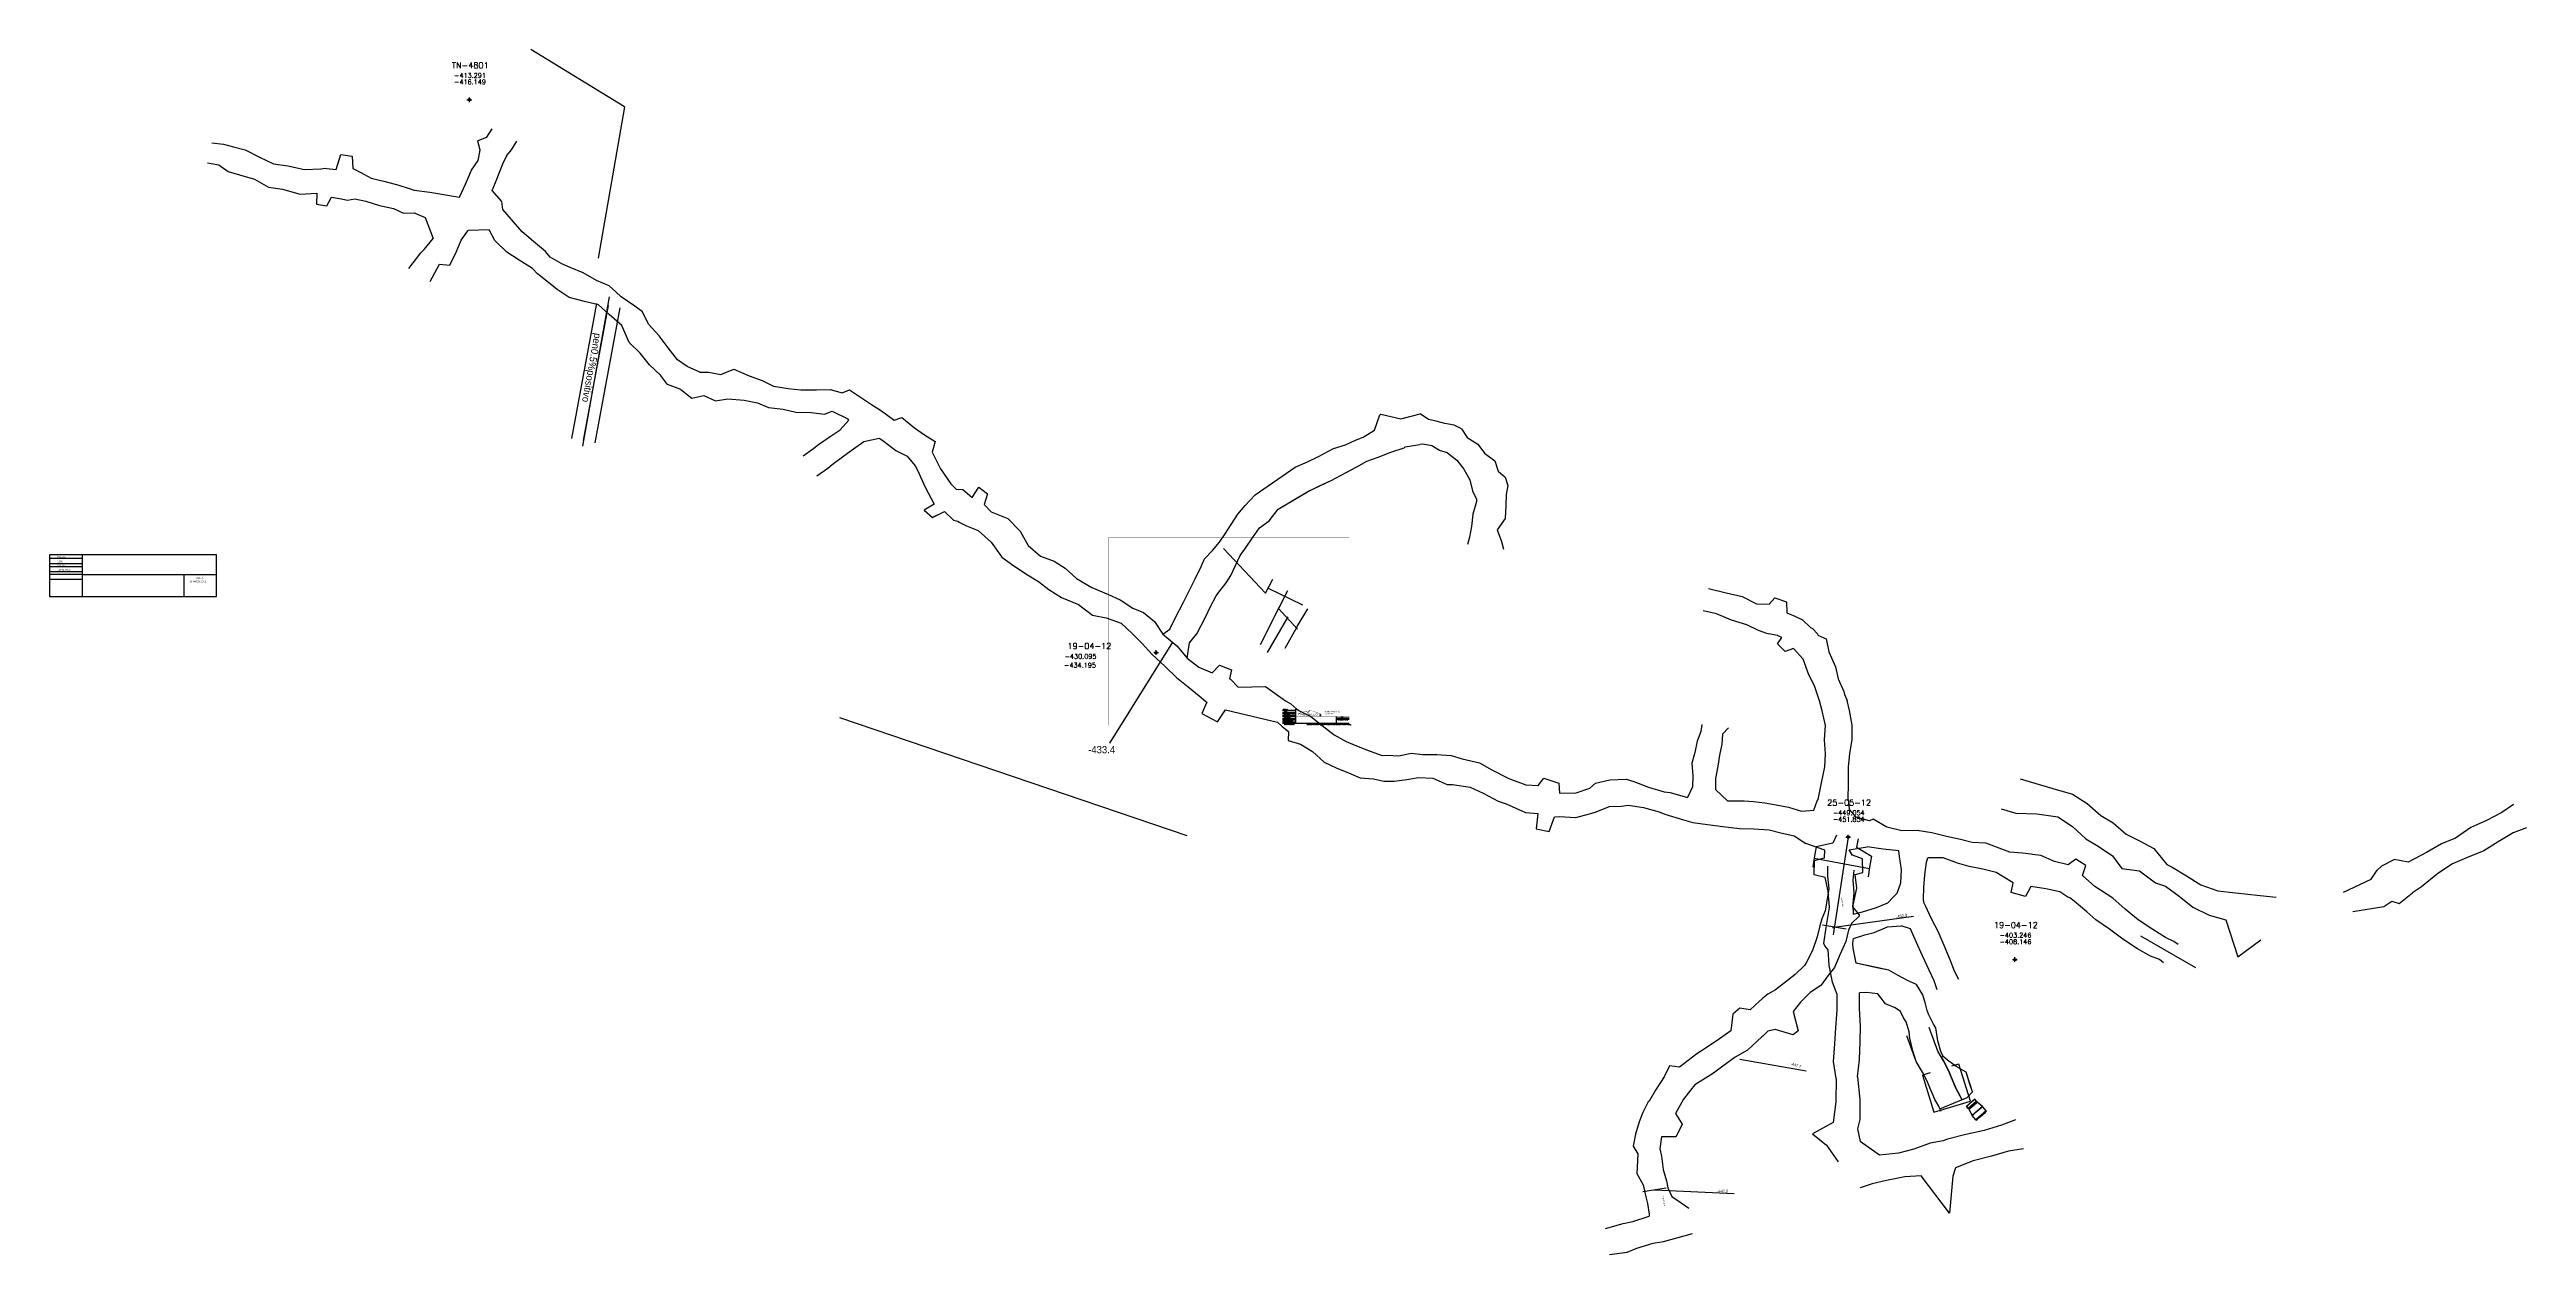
# Model space of a CAD drawing. Extents: x 3 to 13121, y 0 to 10397.
# Drawn here: x 10676 to 11197, y 9634 to 9887 of the extents above; entities that cross this region are included whole.
import ezdxf
from ezdxf.enums import TextEntityAlignment as Align

# ---------------------------------------------------------------- set-up
doc = ezdxf.new("R2010")
doc.units = 0
doc.header["$MEASUREMENT"] = 0
doc.header["$PDMODE"] = 34
doc.header["$PDSIZE"] = 0.5
for name, color, linetype in [('abajo', 7, 'Continuous'), ('arriba', 7, 'Continuous'), ('BY-PASS-5-', 3, 'Continuous'), ('F-485-7495-EW-SCR', 4, 'Continuous'), ('Layer 1', 7, 'Continuous'), ('MARGEN', 7, 'Continuous'), ('MTEXT', 7, 'Continuous'), ('PE', 1, 'Continuous'), ('R-460-7587-N-SCR', 172, 'Continuous'), ('R-510-7526-N-SCR', 216, 'Continuous'), ('sec', 7, 'Continuous'), ('TXT_M', 7, 'Continuous')]:
    doc.layers.add(name, color=color, linetype=linetype)
doc.styles.add('CBF', font='')
doc.styles.add('ROMAND', font='romand', dxfattribs={"width": 0.7})
doc.styles.add('ROMANS', font='romans.shx', dxfattribs={"width": 1.65})
doc.styles.get('CBF').set_extended_font_data('Institucional')

# ---------------------------------------------------------------- blocks, each defined once
blk = doc.blocks.new('mar1a')
at = {"layer": 'PE', "linetype": 'Continuous', "lineweight": 0}
h = blk.add_hatch(color=1, dxfattribs=at)
edge = h.paths.add_edge_path()
edge.add_spline(control_points=[(0.7947, 0.0605), (0.7947, 0.0605), (0.8305, 0.0744), (0.8305, 0.0744), (0.8305, 0.0744), (0.8312, 0.0747), (0.8317, 0.0745), (0.8319, 0.0736), (0.8319, 0.0736), (0.8324, 0.0724), (0.8329, 0.0713), (0.8334, 0.0701), (0.8334, 0.0701), (0.8347, 0.0677), (0.8372, 0.0686), (0.8385, 0.0716), (0.8385, 0.0716), (0.8388, 0.0722), (0.8394, 0.0725), (0.8401, 0.0725), (0.8401, 0.0725), (0.8393, 0.0726), (0.8389, 0.0732), (0.8396, 0.0744), (0.8396, 0.0744), (0.8412, 0.0761), (0.8404, 0.0779), (0.8413, 0.0797), (0.8413, 0.0797), (0.8413, 0.0797), (0.8413, 0.0797), (0.8413, 0.0797), (0.8413, 0.0797), (0.8414, 0.0801), (0.8418, 0.0803), (0.8422, 0.0801), (0.8422, 0.0801), (0.8422, 0.0801), (0.8865, 0.0606), (0.8865, 0.0606), (0.8865, 0.0606), (0.8869, 0.0604), (0.8871, 0.06), (0.8869, 0.0597), (0.8869, 0.0597), (0.8869, 0.0597), (0.8869, 0.0597), (0.8869, 0.0597), (0.8869, 0.0597), (0.8868, 0.0593), (0.8863, 0.0592), (0.886, 0.0593), (0.886, 0.0593), (0.886, 0.0593), (0.8426, 0.0784), (0.8426, 0.0784), (0.8426, 0.0784), (0.8426, 0.0784), (0.8424, 0.0785), (0.8424, 0.0785), (0.8424, 0.0785), (0.842, 0.0768), (0.8435, 0.0754), (0.8423, 0.0735), (0.8423, 0.0735), (0.842, 0.0729), (0.8411, 0.0725), (0.8403, 0.0725), (0.8403, 0.0725), (0.8414, 0.0723), (0.8424, 0.0714), (0.8418, 0.0701), (0.8418, 0.0701), (0.8392, 0.0643), (0.8332, 0.0637), (0.832, 0.0686), (0.832, 0.0686), (0.8316, 0.0699), (0.831, 0.0715), (0.8305, 0.0729), (0.8305, 0.0729), (0.8305, 0.0729), (0.7953, 0.0592), (0.7953, 0.0592), (0.7953, 0.0592), (0.7949, 0.0591), (0.7945, 0.0592), (0.7943, 0.0596), (0.7943, 0.0596), (0.7943, 0.0596), (0.7943, 0.0596), (0.7943, 0.0596), (0.7943, 0.0596), (0.7942, 0.06), (0.7944, 0.0604), (0.7947, 0.0605)], knot_values=[0, 0, 0, 0, 0.041667, 0.041667, 0.041667, 0.041667, 0.083333, 0.083333, 0.083333, 0.083333, 0.125, 0.125, 0.125, 0.125, 0.166667, 0.166667, 0.166667, 0.166667, 0.208333, 0.208333, 0.208333, 0.208333, 0.25, 0.25, 0.25, 0.25, 0.291667, 0.291667, 0.291667, 0.291667, 0.333333, 0.333333, 0.333333, 0.333333, 0.375, 0.375, 0.375, 0.375, 0.416667, 0.416667, 0.416667, 0.416667, 0.458333, 0.458333, 0.458333, 0.458333, 0.5, 0.5, 0.5, 0.5, 0.541667, 0.541667, 0.541667, 0.541667, 0.583333, 0.583333, 0.583333, 0.583333, 0.625, 0.625, 0.625, 0.625, 0.666667, 0.666667, 0.666667, 0.666667, 0.708333, 0.708333, 0.708333, 0.708333, 0.75, 0.75, 0.75, 0.75, 0.791667, 0.791667, 0.791667, 0.791667, 0.833333, 0.833333, 0.833333, 0.833333, 0.875, 0.875, 0.875, 0.875, 0.916667, 0.916667, 0.916667, 0.916667, 0.958333, 0.958333, 0.958333, 0.958333, 1, 1, 1, 1], degree=3, periodic=0)
at = {"layer": 'Layer 1'}
for points, knots in [([(0.8852, 0.0542), (0.8862, 0.0542), (0.887, 0.0534), (0.887, 0.0524), (0.887, 0.0524), (0.887, 0.0514), (0.8862, 0.0506), (0.8852, 0.0506), (0.8852, 0.0506), (0.8842, 0.0506), (0.8834, 0.0514), (0.8834, 0.0524), (0.8834, 0.0524), (0.8834, 0.0534), (0.8842, 0.0542), (0.8852, 0.0542)], [0, 0, 0, 0, 0.25, 0.25, 0.25, 0.25, 0.5, 0.5, 0.5, 0.5, 0.75, 0.75, 0.75, 0.75, 1, 1, 1, 1]), ([(0.8852, 0.0539), (0.886, 0.0539), (0.8867, 0.0532), (0.8867, 0.0524), (0.8867, 0.0524), (0.8867, 0.0516), (0.886, 0.0509), (0.8852, 0.0509), (0.8852, 0.0509), (0.8844, 0.0509), (0.8837, 0.0516), (0.8837, 0.0524), (0.8837, 0.0524), (0.8837, 0.0532), (0.8844, 0.0539), (0.8852, 0.0539)], [0, 0, 0, 0, 0.25, 0.25, 0.25, 0.25, 0.5, 0.5, 0.5, 0.5, 0.75, 0.75, 0.75, 0.75, 1, 1, 1, 1]), ([(0.8857, 0.0524), (0.8858, 0.0524), (0.8859, 0.0525), (0.886, 0.0525), (0.886, 0.0525), (0.8861, 0.0526), (0.8861, 0.0528), (0.8861, 0.0529), (0.8861, 0.0529), (0.8861, 0.053), (0.8861, 0.0531), (0.886, 0.0532), (0.886, 0.0532), (0.886, 0.0533), (0.8859, 0.0534), (0.8858, 0.0534), (0.8858, 0.0534), (0.8857, 0.0534), (0.8856, 0.0534), (0.8854, 0.0534), (0.8854, 0.0534), (0.8854, 0.0534), (0.8845, 0.0534), (0.8845, 0.0534), (0.8845, 0.0534), (0.8845, 0.0534), (0.8845, 0.0514), (0.8845, 0.0514), (0.8845, 0.0514), (0.8845, 0.0514), (0.8848, 0.0514), (0.8848, 0.0514), (0.8848, 0.0514), (0.8848, 0.0514), (0.8848, 0.0523), (0.8848, 0.0523), (0.8848, 0.0523), (0.8848, 0.0523), (0.8854, 0.0523), (0.8854, 0.0523), (0.8854, 0.0523), (0.8854, 0.0523), (0.8859, 0.0514), (0.8859, 0.0514), (0.8859, 0.0514), (0.8859, 0.0514), (0.8863, 0.0514), (0.8863, 0.0514), (0.8863, 0.0514), (0.8863, 0.0514), (0.8857, 0.0524), (0.8857, 0.0524)], [0, 0, 0, 0, 0.076923, 0.076923, 0.076923, 0.076923, 0.153846, 0.153846, 0.153846, 0.153846, 0.230769, 0.230769, 0.230769, 0.230769, 0.307692, 0.307692, 0.307692, 0.307692, 0.384615, 0.384615, 0.384615, 0.384615, 0.461538, 0.461538, 0.461538, 0.461538, 0.538462, 0.538462, 0.538462, 0.538462, 0.615385, 0.615385, 0.615385, 0.615385, 0.692308, 0.692308, 0.692308, 0.692308, 0.769231, 0.769231, 0.769231, 0.769231, 0.846154, 0.846154, 0.846154, 0.846154, 0.923077, 0.923077, 0.923077, 0.923077, 1, 1, 1, 1]), ([(0.8848, 0.0526), (0.8848, 0.0526), (0.8853, 0.0526), (0.8853, 0.0526), (0.8853, 0.0526), (0.8855, 0.0526), (0.8856, 0.0526), (0.8856, 0.0526), (0.8856, 0.0526), (0.8857, 0.0526), (0.8858, 0.0527), (0.8858, 0.0527), (0.8858, 0.0527), (0.8858, 0.0528), (0.8858, 0.0528), (0.8858, 0.0529), (0.8858, 0.0529), (0.8858, 0.053), (0.8858, 0.0531), (0.8857, 0.0531), (0.8857, 0.0531), (0.8857, 0.0532), (0.8856, 0.0532), (0.8854, 0.0532), (0.8854, 0.0532), (0.8854, 0.0532), (0.8848, 0.0532), (0.8848, 0.0532), (0.8848, 0.0532), (0.8848, 0.0532), (0.8848, 0.0526), (0.8848, 0.0526)], [0, 0, 0, 0, 0.125, 0.125, 0.125, 0.125, 0.25, 0.25, 0.25, 0.25, 0.375, 0.375, 0.375, 0.375, 0.5, 0.5, 0.5, 0.5, 0.625, 0.625, 0.625, 0.625, 0.75, 0.75, 0.75, 0.75, 0.875, 0.875, 0.875, 0.875, 1, 1, 1, 1])]:
    blk.add_open_spline(points, degree=3, knots=knots, dxfattribs=at)
at = {"layer": 'MARGEN', "const_width": 0.001}
blk.add_lwpolyline([(0.0493, 0.9722), (1, 0.9722), (1, 0), (0.0493, 0)], close=True, dxfattribs=at)
at = {"layer": 'MARGEN'}
for points in [[(0.7362, 0.0789), (0.7877, 0.0789)], [(0.7362, 0.0685), (0.7877, 0.0685)], [(0.7362, 0.0615), (0.7877, 0.0615)], [(0.7362, 0.0518), (0.7877, 0.0518)], [(0.7362, 0.0452), (0.7877, 0.0452)], [(0.7362, 0.0348), (0.7877, 0.0348)], [(0.7362, 0.0278), (0.7877, 0.0278)], [(0.7362, 0.0174), (0.7877, 0.0174)], [(0.7362, 0.0104), (0.9485, 0.0104)], [(0.9485, 0.0389), (0.9994, 0.0389)], [(0.9485, 0.031), (0.9994, 0.031)], [(0.9485, 0.0104), (0.9994, 0.0104)]]:
    blk.add_lwpolyline(points, dxfattribs=at)
at = {"layer": 'TXT_M'}
for points, const_width in [([(1, 0.0859), (0.7362, 0.0859), (0.7362, 0)], 0.0005), ([(1, 0.0452), (0.7877, 0.0452)], 0.001)]:
    blk.add_lwpolyline(points, dxfattribs=dict(at, const_width=const_width))
for points in [[(0.7877, 0.0859), (0.7877, 0.0104)], [(0.8333, 0.0104), (0.8333, 0)], [(0.9485, 0.0452), (0.9485, 0)]]:
    blk.add_lwpolyline(points, dxfattribs=at)
at = {"layer": 'MARGEN', "style": 'ROMAND', "width": 0.7, "flags": 4}
for tag, height, p in [('TITULO', 0.0065, (0.8674, 0.0328)), ('TITULO', 0.0065, (0.8674, 0.0239)), ('TITULO', 0.0065, (0.8674, 0.015)), ('NUMERO', 0.0112, (0.9743, 0.0127)), ('CAJON', 0.00446, (0.9752, 0.0016))]:
    blk.add_attdef(tag, text='', height=height, dxfattribs=at).set_placement(p, align=Align.CENTER)
at = {"layer": 'MTEXT', "style": 'ROMAND', "width": 0.7, "flags": 4}
for tag, p, height in [('REVISO', (0.7375, 0.021), 0.004), ('ESCALA', (0.7428, 0.0712), 0.004), ('DISENO', (0.7434, 0.0381), 0.004), ('ARCHIVO', (0.8369, 0.0022), 0.004), ('FECHA', (0.9504, 0.0331), 0.0035)]:
    blk.add_attdef(tag, p, '', height=height, dxfattribs=at)
at = {"layer": 'MTEXT', "style": 'ROMAND', "width": 0.7}
for tag, p in [('NOMBRE', (0.7431, 0.0033)), ('COTAS', (0.7436, 0.0544))]:
    blk.add_attdef(tag, p, '', height=0.004, dxfattribs=at)
at = {"layer": 'TXT_M'}
for s, height, style, width, p in [('ESCALA:', 0.0028, 'ROMANS', 1.2, (0.7377, 0.0814)), ('DISENO:', 0.0028, 'ROMANS', 1.2, (0.7377, 0.0474)), ('REVISO:', 0.0028, 'ROMANS', 1.2, (0.7379, 0.0312)), ('DIBUJO:', 0.0028, 'ROMANS', 1.2, (0.7381, 0.0129)), ('COTAS:', 0.0028, 'ROMANS', 1.2, (0.7384, 0.0642)), ('FRESNILLO ', 0.00805, 'CBF', 1.305595, (0.7982, 0.0518))]:
    blk.add_text(s, height=height, dxfattribs=dict(at, style=style, width=width)).set_placement(p)
for s, height, style, width, p in [('NUMERO DE PLANO:', 0.0025, 'ROMANS', 1.2, (0.9738, 0.0268)), ('GUARDARSE EN CAJON:', 0.002125, 'ROMANS', 1.2, (0.9739, 0.0071)), ('FECHA:', 0.0028, 'ROMAND', 0.7, (0.9718, 0.0403))]:
    blk.add_text(s, height=height, dxfattribs=dict(at, style=style, width=width)).set_placement(p, align=Align.CENTER)
at = {"layer": 'TXT_M', "insert": (0.9006, 0.0733), "char_height": 0.00615, "width": 0.121713, "attachment_point": 1, "style": 'CBF'}
blk.add_mtext('MINERA FRESNILLO\\P   SA DE CV', dxfattribs=at)
blk = doc.blocks.new('F2')
blk.add_point((0, 0))
at = {"style": 'ROMAND'}
for tag, height, p in [('NOMBRE', 1.25, (0.2, 6.62)), ('CIELO', 1, (0.14, 4.62)), ('PISO', 1, (0.14, 3.25))]:
    blk.add_attdef(tag, text='', height=height, dxfattribs=at).set_placement(p, align=Align.CENTER)
at = {"style": 'ROMANS', "flags": 1}
for tag, p in [('LOCALIZACION', (-0.07, -4.93)), ('MINA', (-0.07, -3.26)), ('ESTRUCTURA', (-0.07, -6.62)), ('NIVEL', (-0.07, -8.29)), ('OBRA', (-0.07, -10.12)), ('ATRAS', (-0.07, -13.48)), ('FECHA', (-0.07, -11.79)), ('TOPOGRAFO', (2.67, -15.3))]:
    blk.add_attdef(tag, text='', height=1.25, dxfattribs=at).set_placement(p, align=Align.CENTER)

msp = doc.modelspace()

# ---------------------------------------------------------------- linework, layer by layer
at = {"color": 5, "linetype": 'Continuous'}
for points in [[(10796.87471, 9875.34221), (10777.19158, 9887.36666)], [(10796.87471, 9875.34221), (10791.32599, 9843.53783)], [(10932.23917, 9774.14331), (10939.45065, 9770.61163)], [(10934.56189, 9770.07681), (10936.3999, 9773.62951)], [(10934.52399, 9770.12615), (10930.58422, 9762.25734)], [(10936.38958, 9768.10819), (10932.02186, 9760.58402)], [(10938.38624, 9765.55509), (10934.32204, 9769.96895)], [(10938.3136, 9766.0858), (10935.71675, 9761.46559)], [(10938.34188, 9766.114), (10940.54557, 9769.8064)], [(10842.1119, 9746.95675), (10915.14713, 9722.11367)], [(11047.05294, 9717.3536), (11058.69664, 9715.18049)]]:
    msp.add_lwpolyline(points, dxfattribs=at)
for points, elevation in [([(10931.70429, 9773.07723), (10922.86803, 9782.50958)], -448.1071), ([(10931.70429, 9773.07723), (10933.24156, 9776.00243)], -448.1071), ([(11054.19386, 9721.79945), (11051.03888, 9701.28753)], -449.05402), ([(11050.86807, 9702.83159), (11051.27506, 9702.7762)], -447.88916), ([(11055.55016, 9697.93917), (11055.55016, 9697.93917), (11055.55016, 9697.93917)], -433.3914), ([(11071.44186, 9672.23098), (11069.83186, 9671.75198), (11072.23186, 9663.95598), (11079.88186, 9666.30898), (11077.48186, 9674.10398), (11075.92531, 9673.62541)], -433.2256)]:
    msp.add_lwpolyline(points, dxfattribs=dict(at, elevation=elevation))
at = {"color": 0, "linetype": 'Continuous'}
for points in [[(10675.98599, 9781.1152), (10675.98599, 9772.39504), (10711.0718, 9772.39504), (10711.0718, 9781.1152), (10675.98599, 9781.1152)], [(10682.83874, 9780.40105), (10675.98599, 9780.40105)], [(10675.98599, 9779.34862), (10682.83874, 9779.34862)], [(10682.83874, 9778.63447), (10675.98599, 9778.63447)], [(10675.98599, 9777.65721), (10682.83874, 9777.65721)], [(10682.83874, 9776.98064), (10675.98599, 9776.98064)], [(10682.83874, 9781.1152), (10682.83874, 9772.39504)], [(10682.83874, 9776.98064), (10711.0718, 9776.98064)], [(10704.21906, 9776.98064), (10704.21906, 9772.39504)], [(10682.83874, 9775.92821), (10675.98599, 9775.92821)]]:
    msp.add_lwpolyline(points, dxfattribs=at)
for points, elevation in [([(11053.74378, 9702.42999), (11048.80825, 9703.27938)], -441.999), ([(11053.74378, 9702.42999), (11048.80825, 9703.27938)], -441.999), ([(11051.27596, 9702.85395), (11067.89746, 9705.18045)], -441.999), ([(11031.39768, 9675.09241), (11045.35792, 9672.65291)], -443.34367), ([(11015.92663, 9648.0341), (11010.99337, 9647.2199)], -441.999), ([(11013.46, 9647.627), (11030.22767, 9646.89759)], -441.999)]:
    msp.add_lwpolyline(points, dxfattribs=dict(at, elevation=elevation))
at = {"color": 2, "linetype": 'Continuous', "elevation": -428.15468}
msp.add_lwpolyline([(11115.68867, 9701.0828), (11127.21089, 9694.40222)], dxfattribs=at)
at = {"color": 1, "linetype": 'Continuous'}
for points in [[(11073.76378, 9664.10221), (11073.4481, 9664.69394), (11073.23908, 9665.21581), (11072.44289, 9666.66581), (11071.09309, 9669.76702), (11070.84169, 9670.3947), (11069.83002, 9672.38271), (11068.48903, 9674.65503), (11066.49964, 9680.0555)], [(11078.17527, 9666.45566), (11077.98812, 9666.80646), (11077.76784, 9667.35645), (11076.93597, 9668.87143), (11075.70716, 9671.69467), (11075.39974, 9672.46222), (11074.21542, 9674.7895), (11073.02468, 9676.80722), (11071.19142, 9681.78384)]]:
    msp.add_lwpolyline(points, dxfattribs=at)
at = {"color": 1, "linetype": 'Continuous', "elevation": -432.4536}
msp.add_lwpolyline([(11074.17243, 9675.7028), (11073.77242, 9675.54016), (11074.21542, 9674.7895), (11075.39974, 9672.46222), (11075.70716, 9671.69467), (11076.67571, 9669.41073), (11076.93597, 9668.87143), (11077.76784, 9667.35645), (11077.98812, 9666.80646), (11078.09575, 9666.60471), (11079.18889, 9667.05478), (11080.30608, 9668.27272), (11079.03407, 9672.36061), (11076.88637, 9673.61278), (11075.05372, 9674.88897)], close=True, dxfattribs=at)
at = {"color": 1, "linetype": 'Continuous'}
for points, elevation in [([(11069.83186, 9671.75198), (11069.81305, 9671.76223)], -433.2256), ([(11073.4481, 9664.69394), (11079.18889, 9667.05478)], -436.60243)]:
    msp.add_lwpolyline(points, dxfattribs=dict(at, elevation=elevation))
at = {"layer": 'abajo', "color": 1, "linetype": 'Continuous'}
for points in [[(11083.28994, 9664.1958, -430.79312), (11083.23154, 9664.26191, -430.84022), (11082.4139, 9665.18752, -431.79955), (11081.32956, 9666.11295, -432.65306), (11081.15435, 9666.31129, -433.39435), (11080.80393, 9666.70798, -436.47691)], [(11081.1165, 9662.27587, -430.79312), (11081.05809, 9662.34198, -430.84022), (11080.24045, 9663.26759, -431.79955), (11079.60579, 9664.59025, -432.65306), (11079.43058, 9664.78859, -433.39435), (11079.08016, 9665.18528, -436.47691)]]:
    msp.add_polyline3d(points, dxfattribs=at)
at = {"layer": 'arriba', "color": 1, "linetype": 'Continuous'}
for points in [[(11083.28994, 9664.1958, -428.89312), (11083.23154, 9664.26191, -428.94022), (11082.4139, 9665.18752, -428.69955), (11081.32956, 9666.11295, -429.55306), (11081.15435, 9666.31129, -430.19435), (11080.80393, 9666.70798, -430.77691)], [(11081.1165, 9662.27587, -428.89312), (11081.05809, 9662.34198, -428.94022), (11080.24045, 9663.26759, -428.69955), (11079.60579, 9664.59025, -429.55306), (11079.43058, 9664.78859, -430.19435), (11079.08016, 9665.18528, -430.77691)]]:
    msp.add_polyline3d(points, dxfattribs=at)
at = {"layer": 'BY-PASS-5-', "linetype": 'Continuous'}
for points in [[(11090.36979, 9734.05656, -403.24606), (11093.47193, 9733.14381, -404.61654), (11097.25434, 9732.03404, -405.45556), (11101.33598, 9730.85187, -406.16681), (11104.44466, 9728.86717, -406.18175), (11107.31227, 9726.32452, -407.52077), (11109.9021, 9724.78971, -408.76717), (11112.65991, 9722.4358, -410.25803), (11115.43917, 9721.01734, -411.42851), (11118.46386, 9719.44218, -411.37121), (11121.2282, 9716.01632, -411.60654)], [(11090.36979, 9734.05656, -408.14606), (11093.47193, 9733.14381, -408.91654), (11097.25434, 9732.03404, -409.65556), (11101.33598, 9730.85187, -410.36681), (11104.44466, 9728.86717, -411.38175), (11107.31227, 9726.32452, -412.32077), (11109.9021, 9724.78971, -413.26717), (11112.65991, 9722.4358, -414.15803), (11115.43917, 9721.01734, -415.12851), (11118.46386, 9719.44218, -416.27121), (11121.2282, 9716.01632, -417.10654)], [(11086.33389, 9727.73505, -403.24606), (11089.43602, 9726.8223, -404.61654), (11093.86418, 9726.72397, -405.45556), (11098.2687, 9726.04752, -406.16681), (11101.37737, 9724.06282, -406.18175), (11104.19117, 9721.43588, -407.52077), (11106.781, 9719.90107, -408.76717), (11109.75406, 9717.88431, -410.25803), (11111.72614, 9715.20155, -411.42851), (11115.45039, 9714.72212, -411.37121), (11118.80666, 9712.22342, -411.60654)], [(11086.33389, 9727.73505, -408.14606), (11089.43602, 9726.8223, -408.91654), (11093.86418, 9726.72397, -409.65556), (11098.2687, 9726.04752, -410.36681), (11101.37737, 9724.06282, -411.38175), (11104.19117, 9721.43588, -412.32077), (11106.781, 9719.90107, -413.26717), (11109.75406, 9717.88431, -414.15803), (11111.72614, 9715.20155, -415.12851), (11115.45039, 9714.72212, -416.27121), (11118.80666, 9712.22342, -417.10654)], [(11194.11441, 9728.66398, -415.66408), (11191.65294, 9726.96328, -414.93667), (11188.39008, 9725.27729, -414.1962), (11185.11749, 9723.81434, -414.24332), (11181.92241, 9721.59468, -416.62769), (11178.94903, 9720.41103, -416.32512), (11175.78279, 9718.54991, -417.28466), (11171.91177, 9716.52838, -418.23113), (11168.99569, 9717.08949, -418.41678)], [(11194.11441, 9728.66398, -418.56408), (11191.65294, 9726.96328, -418.33667), (11188.39008, 9725.27729, -418.3962), (11185.11749, 9723.81434, -418.84332), (11181.92241, 9721.59468, -419.42769), (11178.94903, 9720.41103, -419.92512), (11175.78279, 9718.54991, -420.68466), (11171.91177, 9716.52838, -421.63113), (11168.99569, 9717.08949, -421.91678)], [(11196.81966, 9723.76075, -415.66408), (11194.02003, 9722.67296, -414.93667), (11190.85379, 9720.81185, -414.1962), (11187.82274, 9718.91111, -414.24332), (11184.19289, 9717.47947, -416.62769), (11181.26781, 9716.20826, -416.32512), (11178.19819, 9714.17203, -417.28466), (11174.76194, 9711.36248, -418.23113), (11172.86033, 9710.08488, -418.41678)], [(11196.81966, 9723.76075, -418.56408), (11194.02003, 9722.67296, -418.33667), (11190.85379, 9720.81185, -418.3962), (11187.82274, 9718.91111, -418.84332), (11184.19289, 9717.47947, -419.42769), (11181.26781, 9716.20826, -419.92512), (11178.19819, 9714.17203, -420.68466), (11174.76194, 9711.36248, -421.63113), (11172.86033, 9710.08488, -421.91678)], [(11121.2282, 9716.01632, -411.60654), (11122.35199, 9715.45513, -413.57838), (11125.31973, 9713.63925, -413.77529), (11128.37907, 9711.79031, -414.59497), (11131.9509, 9710.50054, -416.08297), (11135.64522, 9710.12342, -417.32542), (11140.81522, 9709.53239, -417.50941), (11144.20083, 9709.16043, -419.08355)], [(11121.2282, 9716.01632, -417.10654), (11122.35199, 9715.45513, -417.47838), (11125.31973, 9713.63925, -418.27529), (11128.37907, 9711.79031, -419.19497), (11131.9509, 9710.50054, -420.18297), (11135.64522, 9710.12342, -421.12542), (11140.81522, 9709.53239, -422.00941), (11144.20083, 9709.16043, -422.88355)], [(11158.37567, 9710.21037, -420.14914), (11164.16412, 9712.94035, -419.78296), (11165.46112, 9714.87881, -418.49353), (11166.37583, 9715.75247, -418.79987), (11168.99569, 9717.08949, -418.41678)], [(11158.37567, 9710.21037, -422.44914), (11164.16412, 9712.94035, -422.48296), (11165.46112, 9714.87881, -422.29353), (11166.37583, 9715.75247, -422.19987), (11168.99569, 9717.08949, -421.91678)], [(11118.80666, 9712.22342, -411.60654), (11120.92554, 9711.50478, -413.57838), (11123.7914, 9709.40674, -413.77529), (11126.68091, 9707.08751, -414.59497), (11130.11689, 9705.42152, -416.08297), (11133.57348, 9704.38601, -417.32542), (11136.16228, 9696.64674, -417.50941), (11140.97434, 9700.22512, -419.08355)], [(11118.80666, 9712.22342, -417.10654), (11120.92554, 9711.50478, -417.47838), (11123.7914, 9709.40674, -418.27529), (11126.68091, 9707.08751, -419.19497), (11130.11689, 9705.42152, -420.18297), (11133.57348, 9704.38601, -421.12542), (11136.16228, 9696.64674, -422.00941), (11140.97434, 9700.22512, -422.88355)], [(11160.29522, 9706.14031, -420.14914), (11166.85148, 9707.24227, -419.78296), (11168.5324, 9708.36672, -418.49353), (11170.08695, 9707.88369, -418.79987), (11172.86033, 9710.08488, -418.41678)], [(11160.29522, 9706.14031, -422.44914), (11166.85148, 9707.24227, -422.48296), (11168.5324, 9708.36672, -422.29353), (11170.08695, 9707.88369, -422.19987), (11172.86033, 9710.08488, -421.91678)]]:
    msp.add_polyline3d(points, dxfattribs=at)
at = {"layer": 'F-485-7495-EW-SCR', "color": 4, "linetype": 'Continuous'}
for points in [[(10791.02236, 9833.99928), (10785.73236, 9805.63028)], [(10795.93764, 9833.08272), (10790.64764, 9804.71372)], [(11024.84037, 9774.03667), (11028.52382, 9773.12881), (11031.88494, 9772.35423), (11034.91193, 9770.85276), (11037.60332, 9770.77444), (11038.80001, 9772.11459), (11041.20171, 9771.23598), (11041.28044, 9768.93977), (11042.94483, 9768.25613), (11044.57122, 9767.47999), (11046.29725, 9765.87919), (11046.66435, 9765.64617), (11047.72982, 9764.51781), (11047.81435, 9764.23329), (11049.59034, 9763.52243), (11050.09169, 9760.78155), (11051.55714, 9757.60463), (11052.09799, 9755.0819), (11053.29852, 9752.44553), (11053.39108, 9751.77084), (11053.98197, 9750.50032)]]:
    msp.add_lwpolyline(points, dxfattribs=at)
for points, elevation in [([(10793.63651, 9835.4059), (10788.05996, 9804.0121)], -425.14877), ([(10793.48, 9833.541), (10788.19, 9805.172)], -429.919), ([(11048.18205, 9750.46976), (11048.18205, 9750.46976), (11047.11333, 9753.60098), (11045.90146, 9755.92436), (11044.72359, 9759.18671), (11042.6885, 9761.47193), (11040.95801, 9760.82396), (11039.31436, 9762.46648), (11040.2418, 9763.73806), (11039.34274, 9764.22221), (11037.11851, 9764.59526), (11035.32367, 9765.22438), (11032.86541, 9766.40059), (11029.62959, 9767.44776), (11026.51907, 9768.76751), (11023.71415, 9769.39593)], -429.38554), ([(10912.13024, 9762.77039), (10898.8809, 9741.52601)], -422.744), ([(11069.86602, 9688.65888), (11068.58029, 9690.80258), (11066.64778, 9691.64668)], -429.81506), ([(11069.86602, 9688.65888), (11068.58028, 9690.80255), (11066.64778, 9691.64668)], -434.81506)]:
    msp.add_lwpolyline(points, dxfattribs=dict(at, elevation=elevation))
for points in [[(10762.16079, 9856.34355, -424.12729), (10762.61521, 9857.23093, -424.20511), (10763.43502, 9859.05128, -424.86076), (10764.71113, 9861.98207, -424.70981), (10766.11418, 9864.0638, -425.30437), (10766.5344, 9866.20078, -425.46781), (10766.05891, 9868.12439, -425.78454), (10766.10435, 9868.21313, -425.79233), (10767.94308, 9868.95168, -425.50907), (10769.07536, 9870.72403, -425.6725)], [(10762.16079, 9856.34355, -428.52729), (10762.61521, 9857.23093, -428.60511), (10763.43502, 9859.05128, -428.76076), (10764.71113, 9861.98207, -429.00981), (10766.11418, 9864.0638, -429.40437), (10766.5344, 9866.20078, -429.56781), (10766.05891, 9868.12439, -429.58454), (10766.10435, 9868.21313, -429.59233), (10767.94308, 9868.95168, -429.60907), (10769.07536, 9870.72403, -429.7725)], [(10710.14632, 9867.72842, -423.06228), (10712.55361, 9867.5057, -422.83534), (10714.67968, 9866.93531, -422.50232), (10717.0986, 9866.30045, -422.67842), (10720.12647, 9864.7124, -423.17888), (10723.09972, 9863.34116, -423.37629), (10726.07121, 9862.89185, -423.16761)], [(10710.14632, 9867.72842, -426.76228), (10712.55361, 9867.5057, -426.93534), (10714.67968, 9866.93531, -426.90232), (10717.0986, 9866.30045, -427.07842), (10720.12647, 9864.7124, -427.17888), (10723.09972, 9863.34116, -427.57629), (10726.07121, 9862.89185, -427.36761)], [(10726.07121, 9862.89185, -423.16761), (10729.59341, 9862.16416, -422.92564), (10733.06174, 9862.29263, -421.99068), (10733.99878, 9862.43976, -422.2079), (10734.2946, 9862.39018, -422.21364), (10736.28326, 9862.15827, -422.4519), (10737.22256, 9865.29204, -422.79207), (10739.64978, 9864.92147, -422.79781), (10739.76811, 9862.38536, -422.71694)], [(10726.07121, 9862.89185, -427.36761), (10729.59341, 9862.16416, -427.12564), (10733.06174, 9862.29263, -427.09068), (10733.99878, 9862.43976, -427.0079), (10734.2946, 9862.39018, -427.01364), (10736.28326, 9862.15827, -426.9519), (10737.22256, 9865.29202, -426.99207), (10739.64978, 9864.92147, -426.99781), (10739.76811, 9862.38536, -427.11694)], [(10769.03995, 9857.76138, -428.07911), (10769.78461, 9859.38404, -429.00981), (10770.65362, 9861.73924, -429.40437), (10771.42987, 9863.69391, -429.56781), (10772.11148, 9865.02499, -429.58454), (10772.15693, 9865.11373, -429.59233), (10773.10557, 9866.30806, -429.60907), (10774.23785, 9868.08041, -429.7725)], [(10769.04393, 9857.75687, -423.88003), (10769.04855, 9857.76538, -423.87911), (10769.78461, 9859.38404, -424.70981), (10770.65362, 9861.73924, -425.30437), (10771.42987, 9863.69391, -425.46781), (10772.11148, 9865.02499, -425.78454), (10772.15693, 9865.11373, -425.79233), (10773.10557, 9866.30806, -425.50907), (10774.23785, 9868.08041, -425.6725)], [(10709.22192, 9863.52895, -423.06228), (10711.58621, 9863.11091, -422.83534), (10713.5403, 9861.75922, -422.50232), (10715.93772, 9861.02671, -422.67842), (10719.11608, 9860.12229, -423.17888), (10722.02483, 9858.45806, -423.37629), (10724.99633, 9858.00875, -423.16761)], [(10709.22192, 9863.52895, -426.76228), (10711.58621, 9863.11091, -426.93534), (10713.5403, 9861.75922, -426.90232), (10715.93772, 9861.02671, -427.07842), (10719.11608, 9860.12229, -427.17888), (10722.02483, 9858.45806, -427.57629), (10724.99633, 9858.00875, -427.36761)], [(10739.76811, 9862.38536, -422.71694), (10741.46848, 9861.52052, -422.82692), (10743.63569, 9860.29793, -423.16875), (10746.54287, 9859.62196, -423.17104), (10749.4274, 9858.84859, -423.67332), (10751.61094, 9858.13554, -423.50508), (10752.66109, 9857.82376, -423.84767), (10755.93168, 9857.38173, -424.13988), (10762.16079, 9856.34355, -424.12729), (10762.16079, 9856.34355, -424.12729)], [(10739.76811, 9862.38536, -427.11694), (10741.46848, 9861.52052, -427.22692), (10743.63569, 9860.29793, -427.26875), (10746.54287, 9859.62196, -427.27104), (10749.4274, 9858.84859, -427.57332), (10751.61094, 9858.13554, -427.80508), (10752.66109, 9857.82376, -428.14767), (10755.93168, 9857.38173, -428.43988), (10762.16079, 9856.34355, -428.52729), (10762.16079, 9856.34355, -428.52729)], [(10724.99633, 9858.00875, -423.16761), (10728.71734, 9856.93707, -422.92564), (10732.2022, 9857.16416, -421.99068), (10732.09433, 9854.85755, -422.2079), (10734.27832, 9854.47948, -422.21364), (10735.30801, 9856.33943, -422.4519), (10737.37874, 9855.99237, -422.79207), (10737.67456, 9855.94279, -422.79781), (10738.6441, 9855.6789, -422.71694)], [(10724.99633, 9858.00875, -427.36761), (10728.71734, 9856.93707, -427.12564), (10732.2022, 9857.16416, -427.09068), (10732.09433, 9854.85755, -427.0079), (10734.27832, 9854.47948, -427.01364), (10735.30801, 9856.33943, -426.9519), (10737.37874, 9855.99237, -426.99207), (10737.67456, 9855.94279, -426.99781), (10738.6441, 9855.6789, -427.11694)], [(10738.6441, 9855.6789, -422.71694), (10740.17756, 9855.96863, -422.82692), (10742.52595, 9855.52525, -423.16875), (10745.36519, 9854.55708, -423.17104), (10748.29501, 9853.97851, -423.67332), (10750.41061, 9852.97325, -423.50508), (10752.64345, 9853.04541, -423.84767), (10754.98932, 9852.07143, -424.13988), (10756.68491, 9847.66462, -423.65512), (10756.68491, 9847.66462, -423.65512)], [(10738.6441, 9855.6789, -427.11694), (10740.17756, 9855.96863, -427.22692), (10742.52595, 9855.52525, -427.26875), (10745.36519, 9854.55708, -427.27104), (10748.29501, 9853.97851, -427.57332), (10750.41061, 9852.97325, -427.80508), (10752.64363, 9853.04541, -428.14767), (10754.98932, 9852.07143, -428.43988), (10756.68491, 9847.66462, -428.35512), (10756.68491, 9847.66462, -428.35512)], [(10783.67759, 9842.34874, -429.20964), (10781.25694, 9843.74174, -428.42167), (10780.24471, 9844.88857, -428.20938), (10777.73931, 9847.04548, -428.18234), (10775.39309, 9849.08131, -428.15694), (10771.32229, 9853.70866, -428.12827), (10771.10258, 9855.42117, -428.10369), (10769.03995, 9857.76138, -428.07911)], [(10783.67759, 9842.34874, -424.60964), (10781.25694, 9843.74174, -424.42167), (10780.24471, 9844.88857, -424.40938), (10777.73931, 9847.04548, -423.98234), (10775.39309, 9849.08131, -423.95694), (10771.32229, 9853.70866, -423.92827), (10771.10258, 9855.42117, -423.90369), (10769.04855, 9857.76538, -423.87911)], [(10755.98895, 9838.62798, -423.13096), (10757.96952, 9842.27047, -423.39951), (10760.17095, 9842.04147, -423.86099), (10761.46989, 9844.75534, -423.65512), (10762.52786, 9847.26535, -423.62984), (10763.96889, 9849.25049, -423.98838), (10763.99481, 9849.29313, -423.99162)], [(10755.98895, 9838.62798, -428.03096), (10757.96952, 9842.27047, -428.29951), (10760.17095, 9842.04147, -428.16099), (10761.46989, 9844.75534, -428.35512), (10762.52786, 9847.26535, -428.42984), (10763.96889, 9849.25049, -428.38838), (10763.99481, 9849.29313, -428.39162)], [(10781.24646, 9838.09438, -424.60964), (10778.59322, 9840.23965, -424.42167), (10777.52045, 9841.30689, -424.40938), (10774.71236, 9843.06584, -423.98234), (10772.12398, 9844.7833, -423.95694), (10769.62495, 9847.25763, -423.92827), (10768.44658, 9849.44793, -423.90369), (10763.99814, 9849.30057, -423.87911)], [(10781.24646, 9838.09438, -429.20964), (10778.59322, 9840.23965, -428.42167), (10777.52045, 9841.30689, -428.20938), (10774.71236, 9843.06584, -428.18234), (10772.12398, 9844.7833, -428.15694), (10769.62495, 9847.25762, -428.12827), (10768.44658, 9849.44793, -428.10369), (10763.99814, 9849.30057, -428.07911)], [(10751.54575, 9841.32946, -423.13096), (10754.039, 9844.66023, -423.39951), (10754.78784, 9845.31442, -423.86099), (10756.68491, 9847.66462, -423.65512)], [(10751.54575, 9841.32946, -428.03096), (10754.039, 9844.66023, -428.29951), (10754.78784, 9845.31442, -428.16099), (10756.68491, 9847.66462, -428.35512)], [(10796.18272, 9835.38406, -425.02827), (10795.03729, 9836.43319, -425.24054), (10793.67318, 9837.67341, -424.87807), (10791.00686, 9838.85153, -424.75575), (10788.22895, 9840.43895, -424.59803), (10785.4262, 9841.57986, -424.74391), (10783.67759, 9842.34874, -424.60964)], [(10796.18272, 9835.38406, -429.32827), (10795.03729, 9836.43319, -429.34054), (10793.67318, 9837.67341, -429.20807), (10791.00686, 9838.85153, -428.85575), (10788.22895, 9840.43895, -428.59803), (10785.4262, 9841.57986, -428.44391), (10783.67759, 9842.34874, -429.20964)], [(10793.65187, 9831.6632, -425.02827), (10791.39089, 9833.67951, -424.87807), (10788.4765, 9834.42352, -424.75575), (10785.25205, 9835.22953, -424.59803), (10782.747, 9836.89138, -424.74391), (10781.24646, 9838.09438, -424.60964)], [(10793.65187, 9831.6632, -429.32827), (10791.39089, 9833.67951, -429.20807), (10788.4765, 9834.42352, -428.85575), (10785.25205, 9835.22953, -428.59803), (10782.747, 9836.89138, -428.44391), (10781.24646, 9838.09438, -429.20964)], [(10800.65015, 9832.20928, -425.57095), (10799.07412, 9833.41739, -425.37671), (10796.18272, 9835.38406, -425.02827)], [(10800.65015, 9832.20928, -429.57095), (10799.07412, 9833.41739, -429.57671), (10796.18272, 9835.38406, -429.32827)], [(10796.3183, 9829.36579, -425.37671), (10793.65187, 9831.6632, -425.02827)], [(10796.3183, 9829.36579, -429.57671), (10793.65187, 9831.6632, -429.32827)], [(10808.73904, 9815.87442, -424.52208), (10805.95472, 9816.98233, -424.22962), (10804.47771, 9818.88454, -424.23632), (10802.1648, 9821.10499, -425.94526), (10800.21406, 9823.52253, -426.05391), (10797.83348, 9825.8166, -425.86313), (10796.3183, 9829.36579, -425.37671)], [(10808.73904, 9815.87442, -428.82208), (10805.95472, 9816.98233, -429.02962), (10804.47771, 9818.88454, -429.03632), (10802.1648, 9821.10499, -428.94526), (10800.21406, 9823.52253, -428.85391), (10797.83348, 9825.8166, -429.56313), (10796.3183, 9829.36579, -429.57671)], [(10812.71448, 9819.52899, -424.52208), (10810.07739, 9820.77225, -424.22962), (10808.01143, 9822.13305, -424.23632), (10806.06662, 9824.69188, -425.94526), (10804.18949, 9827.1771, -426.05391), (10801.95615, 9829.60653, -425.86313), (10800.65015, 9832.20928, -425.57095)], [(10812.71448, 9819.52899, -428.82208), (10810.07739, 9820.77225, -429.02962), (10808.01143, 9822.13305, -429.03632), (10806.06662, 9824.69188, -428.94526), (10804.18949, 9827.1771, -428.85391), (10801.95615, 9829.60653, -429.56313), (10800.65015, 9832.20928, -429.57095)], [(10812.71448, 9819.52899, -424.52208), (10814.57873, 9819.55346, -426.7916), (10817.12439, 9819.03764, -426.70787), (10819.90975, 9820.20781, -427.11967), (10823.07983, 9818.74922, -427.87171), (10825.83979, 9817.78185, -427.10139)], [(10812.71448, 9819.52899, -428.82208), (10814.57873, 9819.55346, -430.9916), (10817.12439, 9819.03764, -431.00787), (10819.90975, 9820.20781, -431.11967), (10823.07983, 9818.74922, -431.07171), (10825.83979, 9817.78185, -431.00139)], [(10825.83979, 9817.78185, -427.10139), (10825.83979, 9817.78185, -427.10139), (10828.21835, 9816.63303, -426.63876), (10831.28027, 9816.12601, -426.87141), (10833.9756, 9815.80695, -427.18695), (10837.27079, 9815.86169, -427.42388), (10840.15408, 9815.90958, -427.54369)], [(10825.83979, 9817.78185, -431.00139), (10825.83979, 9817.78185, -431.00139), (10828.21835, 9816.63303, -430.83876), (10831.28027, 9816.12601, -431.07141), (10833.9756, 9815.80695, -431.18695), (10837.27079, 9815.86169, -432.12388), (10840.15408, 9815.90958, -431.74369)], [(10808.73904, 9815.87442, -424.52208), (10811.01984, 9814.09507, -426.96575)], [(10808.73904, 9815.87442, -428.82208), (10811.01984, 9814.09507, -431.06575)], [(10811.01984, 9814.09507, -426.96575), (10813.58578, 9814.65304, -426.7916), (10816.0123, 9813.54918, -426.70787), (10818.63878, 9813.93528, -427.11967), (10822.04717, 9813.65278, -427.87171), (10824.88656, 9813.07745, -427.10139)], [(10811.01984, 9814.09507, -431.06575), (10813.58578, 9814.65304, -430.9916), (10816.0123, 9813.54918, -431.00787), (10818.63878, 9813.93528, -431.11967), (10822.04717, 9813.65278, -431.07171), (10824.88656, 9813.07745, -431.00139)], [(10824.88656, 9813.07745, -427.10139), (10824.88656, 9813.07745, -427.10139), (10827.17599, 9812.15268, -426.63876), (10830.26057, 9811.74306, -426.87141), (10832.88793, 9811.13181, -427.18695), (10836.16045, 9811.08914, -427.42388), (10838.9531, 9810.74744, -427.54369)], [(10824.88656, 9813.07745, -431.00139), (10824.88656, 9813.07745, -431.00139), (10827.17599, 9812.15268, -430.83876), (10830.26057, 9811.74306, -431.07141), (10832.88793, 9811.13181, -431.18695), (10836.16045, 9811.08914, -432.12388), (10838.9531, 9810.74744, -431.74369)], [(10840.15408, 9815.90958, -427.54369), (10842.65361, 9815.17504, -427.7984), (10844.21182, 9815.84244, -427.72708), (10847.16009, 9813.83684, -427.60613), (10848.81901, 9812.74851, -427.72782), (10850.92417, 9811.42692, -427.82994), (10853.57848, 9809.45063, -428.40031)], [(10840.15408, 9815.90958, -431.74369), (10842.65361, 9815.17504, -432.1984), (10844.21182, 9815.84244, -432.02708), (10847.16009, 9813.83684, -432.40613), (10848.81901, 9812.74851, -432.72782), (10850.92417, 9811.42692, -432.82994), (10853.57848, 9809.45063, -432.60031)], [(10834.42931, 9801.95463, -429.12122), (10836.7212, 9803.56187, -428.38457), (10837.64603, 9804.33256, -428.61172), (10840.10163, 9806.0546, -427.97959), (10842.20538, 9807.40775, -428.33616), (10844.07092, 9809.44884, -428.19724), (10843.81774, 9809.72264, -428.23796)], [(10834.42931, 9801.95463, -432.92122), (10836.7212, 9803.56187, -432.78457), (10837.64603, 9804.33256, -432.71172), (10840.10163, 9806.0546, -432.77959), (10842.20538, 9807.40775, -432.73616), (10844.07092, 9809.44884, -432.59724), (10843.81781, 9809.72262, -432.40613)], [(10838.9531, 9810.74744, -427.54369), (10838.9531, 9810.74744, -427.54369), (10840.55766, 9811.33832, -427.72708), (10843.81774, 9809.72264, -428.23796)], [(10838.9531, 9810.74744, -431.74369), (10838.9531, 9810.74744, -431.74369), (10840.55766, 9811.33832, -432.02708), (10843.81781, 9809.72262, -432.40613)], [(10853.57848, 9809.45063, -428.40031), (10855.22583, 9810.03856, -428.2245), (10857.89063, 9807.84934, -428.51723), (10859.98723, 9806.38575, -428.78577), (10862.17821, 9804.97406, -428.65539), (10861.58667, 9802.74224, -428.7812), (10863.31306, 9799.25326, -429.07662), (10865.4727, 9796.05544, -429.07608), (10866.41335, 9795.15325, -429.31102), (10866.56784, 9795.02634, -429.31639), (10866.64508, 9794.96288, -429.31908), (10868.00255, 9794.88302, -429.54865), (10870.01082, 9793.23317, -429.71854), (10871.41799, 9795.39057, -429.44219), (10873.19782, 9794.00052, -429.45079), (10872.50471, 9791.70203, -429.49649)], [(10853.57848, 9809.45063, -432.60031), (10855.22583, 9810.03856, -432.8245), (10857.89063, 9807.84934, -432.71723), (10859.98723, 9806.38575, -432.78577), (10862.17821, 9804.97406, -432.85539), (10861.58667, 9802.74224, -432.9812), (10863.31306, 9799.25326, -433.17662), (10865.4727, 9796.05544, -433.37608), (10866.41335, 9795.15325, -433.41102), (10866.56784, 9795.02634, -433.41639), (10866.64508, 9794.96288, -433.41908), (10868.00255, 9794.88302, -433.54865), (10870.01082, 9793.23317, -433.61854), (10871.41799, 9795.39056, -433.64219), (10873.19869, 9793.99965, -433.65079), (10872.50471, 9791.70203, -433.69649)], [(10837.35752, 9797.77904, -429.12122), (10839.64942, 9799.38628, -428.38457), (10840.57424, 9800.15697, -428.61172), (10842.97243, 9801.96088, -427.97959), (10845.01876, 9803.39591, -428.33616), (10847.2288, 9804.94575, -428.19724), (10850.46802, 9805.66446, -428.40031)], [(10837.35752, 9797.77904, -432.92122), (10839.64942, 9799.38628, -432.78457), (10840.57424, 9800.15697, -432.71172), (10842.97243, 9801.96088, -432.77959), (10845.01876, 9803.39591, -432.73616), (10847.2288, 9804.94575, -432.59724), (10850.46802, 9805.66446, -432.60031)], [(10850.46802, 9805.66446, -428.40031), (10851.22667, 9805.17063, -428.2245), (10853.95496, 9803.05867, -428.51723), (10856.30547, 9801.90417, -428.78577), (10857.98861, 9799.87432, -428.65539), (10858.47621, 9798.95607, -428.7812), (10860.13912, 9795.38982, -429.07662), (10861.98137, 9791.80566, -429.07608), (10859.92488, 9790.56349, -429.31102), (10861.61465, 9788.99764, -429.31639), (10861.61465, 9788.99764, -429.31639), (10864.19383, 9790.24689, -429.54865), (10866.07514, 9788.44251, -429.71854), (10867.00877, 9788.19317, -429.44219), (10867.25594, 9787.99011, -429.45079), (10868.82295, 9787.22044, -429.49649)], [(10850.46802, 9805.66446, -432.60031), (10851.22667, 9805.17063, -432.8245), (10853.95496, 9803.05867, -432.71723), (10856.30547, 9801.90417, -432.78577), (10857.98861, 9799.87432, -432.85539), (10858.47621, 9798.95607, -432.9812), (10860.13912, 9795.38982, -433.17662), (10861.98137, 9791.80566, -433.37608), (10859.92488, 9790.56349, -433.41102), (10861.6165, 9788.99937, -433.41639), (10861.6165, 9788.99937, -433.41639), (10864.19383, 9790.24689, -433.54865), (10866.07514, 9788.44251, -433.61854), (10867.00877, 9788.19317, -433.64219), (10867.25594, 9787.99011, -433.65079), (10868.82295, 9787.22044, -433.69649)], [(10872.50471, 9791.70203, -433.69649), (10874.01057, 9790.15338, -433.74882)], [(10872.50471, 9791.70203, -429.49649), (10874.01057, 9790.15338, -429.34882)], [(10868.82295, 9787.22044, -433.69649), (10871.24214, 9786.23218, -433.74882)], [(10868.82295, 9787.22044, -429.49649), (10871.24214, 9786.23218, -429.34882)], [(10874.01057, 9790.15338, -429.34882), (10877.47054, 9788.81228, -429.23927), (10880.08938, 9786.10645, -429.12946), (10881.75668, 9783.09313, -429.62124), (10884.36116, 9780.88709, -430.01222)], [(10874.01057, 9790.15338, -433.74882), (10877.47054, 9788.81228, -433.53927), (10880.08938, 9786.10645, -433.52946), (10881.75668, 9783.09313, -433.62124), (10884.36116, 9780.88709, -433.71222)], [(10871.24214, 9786.23218, -429.34882), (10873.95232, 9783.8291, -429.23927), (10876.22511, 9780.63311, -429.12946), (10878.75754, 9778.84517, -429.62124), (10881.59272, 9776.96589, -430.01222)], [(10871.24214, 9786.23218, -433.74882), (10873.95232, 9783.8291, -433.53927), (10876.22511, 9780.63311, -433.52946), (10878.75754, 9778.84517, -433.62124), (10881.59272, 9776.96589, -433.71222)], [(10881.59272, 9776.96589, -430.01222), (10883.94355, 9775.52329, -429.92382), (10886.07826, 9773.87032, -429.09689), (10888.79195, 9772.14845, -429.56498), (10892.32953, 9770.67395, -429.52808), (10895.3161, 9768.48784, -429.89118), (10898.16765, 9767.92396, -429.76526), (10901.30992, 9766.75557, -429.83334), (10903.62377, 9764.62293, -429.08549)], [(10881.59272, 9776.96589, -433.71222), (10883.94355, 9775.52329, -433.62382), (10886.07826, 9773.87032, -433.99689), (10888.79195, 9772.14845, -433.86498), (10892.32953, 9770.67395, -433.82808), (10895.3161, 9768.48784, -434.09118), (10898.16765, 9767.92396, -434.06526), (10901.30992, 9766.75557, -433.93334), (10903.62377, 9764.62293, -434.58549)], [(10884.36116, 9780.88709, -430.01222), (10887.24965, 9779.79291, -429.92382), (10889.56803, 9778.37715, -429.09689), (10891.91438, 9776.18088, -429.56498), (10895.14584, 9774.31104, -429.52808), (10898.68342, 9772.83653, -429.89118), (10901.10641, 9771.71919, -429.76526), (10903.75888, 9769.91825, -429.83334), (10905.98836, 9769.04099, -429.08751)], [(10884.36116, 9780.88709, -433.71222), (10887.24965, 9779.79291, -433.62382), (10889.56803, 9778.37715, -433.99689), (10891.91438, 9776.18088, -433.86498), (10895.14584, 9774.31104, -433.82808), (10898.68342, 9772.83653, -434.09118), (10901.10641, 9771.71919, -434.06526), (10903.75888, 9769.91825, -433.93334), (10905.98836, 9769.04099, -434.59794)], [(10905.98836, 9769.04099, -429.08751), (10905.98836, 9769.04099, -429.08751), (10908.33302, 9767.15494, -430.0173), (10910.08559, 9764.46579, -429.85372), (10913.01, 9762.04091, -429.60692), (10915.21289, 9759.44482, -429.51098), (10917.6686, 9757.50903, -429.12428), (10920.42569, 9756.32096, -428.54684), (10922.02896, 9757.96765, -427.88037), (10924.52661, 9756.95908, -427.86187), (10924.07336, 9755.09582, -427.89541), (10924.29098, 9754.97496, -427.87229), (10925.95824, 9753.36268, -427.2642), (10931.67517, 9753.4663, -427.22226)], [(10905.98836, 9769.04099, -434.59794), (10905.98836, 9769.04099, -434.59794), (10908.33302, 9767.15494, -434.1173), (10910.08559, 9764.46579, -433.65372), (10913.01, 9762.04091, -433.40692), (10915.21289, 9759.44482, -433.11098), (10917.6686, 9757.50903, -432.72428), (10920.42569, 9756.32096, -432.24684), (10922.02896, 9757.96765, -431.98037), (10924.52661, 9756.95908, -431.96187), (10924.07336, 9755.09582, -431.79541), (10924.29098, 9754.97496, -431.77229), (10925.95824, 9753.36268, -431.6642), (10931.67517, 9753.4663, -431.82226)], [(10903.62377, 9764.62293, -429.08549), (10905.75973, 9762.52156, -430.0173), (10907.75506, 9760.26952, -429.85372), (10910.58237, 9757.6698, -429.60692), (10912.93092, 9755.33598, -429.51098), (10915.38663, 9753.40019, -429.12428), (10917.75529, 9751.51274, -428.54684), (10919.12794, 9750.29285, -427.88037), (10919.30204, 9750.19616, -427.86187), (10918.27252, 9747.76055, -427.89541), (10921.59125, 9746.03112, -427.87229), (10923.28784, 9748.55446, -427.2642), (10928.90163, 9747.25764, -427.22226)], [(10903.62377, 9764.62293, -434.58549), (10905.75973, 9762.52156, -434.1173), (10907.75506, 9760.26952, -433.65372), (10910.58237, 9757.6698, -433.40692), (10912.93092, 9755.33598, -433.11098), (10915.38663, 9753.40019, -432.72428), (10917.75529, 9751.51274, -432.24684), (10919.12794, 9750.29285, -431.98037), (10919.30204, 9750.19616, -431.96187), (10918.27252, 9747.76055, -431.79541), (10921.59125, 9746.03111, -431.77229), (10923.28784, 9748.55446, -431.6642), (10928.90163, 9747.25764, -431.82226)], [(10931.67517, 9753.4663, -431.82226), (10935.84955, 9750.45103, -431.86467)], [(10931.67517, 9753.4663, -427.22226), (10935.84955, 9750.45103, -427.46467)], [(10935.84955, 9750.45103, -427.46467), (10936.99145, 9749.80855, -426.87987), (10938.27247, 9748.68654, -427.02165), (10938.7968, 9748.38281, -427.07482), (10941.20902, 9747.15645, -427.11408), (10943.59678, 9745.29835, -426.97106), (10946.13589, 9743.2766, -427.34576), (10948.6062, 9741.9216, -426.89388), (10951.18198, 9740.84745, -426.742), (10953.69967, 9739.90194, -427.28126), (10956.21735, 9738.95642, -427.72052)], [(10935.84955, 9750.45103, -431.86467), (10936.99145, 9749.80855, -431.27987), (10938.27247, 9748.68654, -431.42165), (10938.7968, 9748.38281, -431.47482), (10941.20902, 9747.15645, -431.51408), (10943.59678, 9745.29835, -431.67106), (10946.13589, 9743.2766, -431.84576), (10948.6062, 9741.9216, -431.89388), (10951.18198, 9740.84745, -432.042), (10953.69967, 9739.90194, -432.18126), (10956.21735, 9738.95642, -432.02052)], [(11047.70589, 9729.40383, -428.2651), (11047.70589, 9729.40383, -428.2651), (11047.89158, 9729.68385, -428.22458), (11048.57314, 9733.18482, -428.68768), (11049.25523, 9736.58586, -428.65469), (11049.44101, 9739.28481, -428.94908), (11049.22522, 9742.28141, -428.73174), (11049.40941, 9745.28013, -428.8144), (11048.6931, 9748.37403, -428.19314), (11048.18205, 9750.46976, -428.511)], [(11047.70589, 9729.40383, -432.8651), (11047.70589, 9729.40383, -432.8651), (11047.89158, 9729.68385, -432.82458), (11048.57314, 9733.18482, -433.08768), (11049.25523, 9736.58586, -433.05469), (11049.44101, 9739.28481, -433.04908), (11049.22522, 9742.28141, -433.03174), (11049.40941, 9745.28013, -432.9144), (11048.6931, 9748.37403, -432.59314), (11048.18205, 9750.46976, -432.411)], [(11054.30455, 9729.53677, -428.2651), (11054.30455, 9729.53677, -428.2651), (11054.1915, 9729.71705, -428.22458), (11054.27307, 9733.21485, -428.68768), (11054.25516, 9736.6122, -428.65469), (11054.54094, 9739.31168, -428.94908), (11055.02513, 9742.31198, -428.73174), (11055.00934, 9745.30964, -428.8144), (11054.49302, 9748.40459, -428.19314), (11053.98197, 9750.50032, -428.511)], [(11054.30455, 9729.53677, -432.8651), (11054.30455, 9729.53677, -432.8651), (11054.1915, 9729.71705, -432.82458), (11054.27307, 9733.21485, -433.08768), (11054.25516, 9736.6122, -433.05469), (11054.54094, 9739.31168, -433.04908), (11055.02513, 9742.31198, -433.03174), (11055.00934, 9745.30964, -432.9144), (11054.49302, 9748.40459, -432.59314), (11053.98197, 9750.50032, -432.411)], [(10928.90163, 9747.25764, -431.82226), (10934.16199, 9745.95746, -431.86467)], [(10928.90163, 9747.25764, -427.22226), (10934.16199, 9745.95746, -427.46467)], [(10934.16199, 9745.95746, -427.46467), (10935.19843, 9745.03413, -426.87987), (10936.5146, 9744.00574, -427.02165), (10936.44126, 9742.11054, -427.07482), (10939.02926, 9741.35226, -427.11408), (10941.5225, 9739.77501, -426.97106), (10943.99129, 9737.56602, -427.34576), (10946.53191, 9736.39826, -426.89388), (10949.10769, 9735.32411, -426.742), (10951.59022, 9734.28498, -427.28126), (10954.38917, 9734.08839, -427.72052), (10956.54609, 9733.59882, -427.51547)], [(10934.16199, 9745.95746, -431.86467), (10935.19843, 9745.03413, -431.27987), (10936.5146, 9744.00574, -431.42165), (10936.44126, 9742.11054, -431.47482), (10939.02926, 9741.35226, -431.51408), (10941.5225, 9739.77501, -431.67106), (10943.99129, 9737.56602, -431.84576), (10946.53191, 9736.39826, -431.89388), (10949.10769, 9735.32411, -432.042), (10951.59022, 9734.28498, -432.18126), (10954.38917, 9734.08839, -432.02052), (10956.54609, 9733.59882, -432.01547)], [(11023.4536, 9745.45385, -427.46001), (11023.18298, 9743.9821, -427.60395), (11022.44649, 9741.96295, -427.70545), (11021.97376, 9739.61274, -427.53575), (11021.31377, 9737.38435, -427.55645), (11021.50217, 9734.6572, -427.71553), (11021.43822, 9732.35998, -427.73624), (11020.38494, 9730.1556, -428.54611)], [(11023.4536, 9745.45385, -431.76001), (11023.18298, 9743.9821, -431.60395), (11022.44649, 9741.96295, -431.70545), (11021.97376, 9739.61274, -431.73575), (11021.31377, 9737.38435, -431.95645), (11021.50217, 9734.6572, -432.11553), (11021.43822, 9732.35998, -432.33624), (11020.38494, 9730.1556, -432.44611)], [(11029.01663, 9744.81145, -427.46001), (11027.75261, 9743.45441, -427.60395), (11027.61216, 9741.36643, -427.70545), (11027.13943, 9739.01622, -427.53575), (11026.77746, 9736.75342, -427.55645), (11026.27048, 9734.10656, -427.71553), (11026.30587, 9731.79788, -427.73624), (11028.7842, 9729.44678, -432.44521)], [(11029.01663, 9744.81145, -431.76001), (11027.75261, 9743.45441, -431.60395), (11027.61216, 9741.36643, -431.70545), (11027.13943, 9739.01622, -431.73575), (11026.77746, 9736.75342, -431.95645), (11026.27048, 9734.10656, -432.11553), (11026.30587, 9731.79788, -432.33624), (11028.7842, 9729.44678, -428.44521)], [(10956.21735, 9738.95642, -427.72052), (10957.22574, 9739.03645, -427.83184), (10959.64018, 9738.92011, -427.5152), (10962.37173, 9739.45904, -427.30551), (10964.65337, 9739.16283, -427.3854), (10967.69289, 9739.14054, -427.38961), (10970.69489, 9738.93861, -427.50511), (10970.69489, 9738.93861, -427.50511)], [(10956.21735, 9738.95642, -432.02052), (10957.22574, 9739.03645, -432.23184), (10959.64018, 9738.92011, -432.2152), (10962.37173, 9739.45904, -432.00551), (10964.65337, 9739.16283, -432.0854), (10967.69289, 9739.14054, -432.08961), (10970.69489, 9738.93861, -431.90511), (10970.90192, 9738.92678, -431.90532)], [(10970.69489, 9738.93861, -427.50511), (10973.01256, 9738.28474, -427.63454), (10976.65282, 9737.45621, -427.3799), (10979.28702, 9735.93646, -427.71668), (10982.42451, 9734.33512, -427.6596), (10982.82246, 9734.14508, -427.66766)], [(10970.69489, 9738.93861, -431.90511), (10973.01256, 9738.28474, -431.83454), (10976.65282, 9737.45621, -431.8799), (10979.28702, 9735.93646, -431.81668), (10982.42451, 9734.33512, -431.8596), (10982.82246, 9734.14508, -431.86766)], [(10956.54609, 9733.59882, -427.51547), (10958.71287, 9733.60033, -427.5152), (10961.41008, 9733.94223, -427.30551), (10963.81193, 9734.33562, -427.3854), (10966.83427, 9734.21482, -427.38961), (10969.84745, 9732.87752, -427.30076)], [(10956.54609, 9733.59882, -432.01547), (10958.71287, 9733.60033, -432.2152), (10961.41008, 9733.94223, -432.00551), (10963.81193, 9734.33562, -432.0854), (10966.83427, 9734.21482, -432.08961), (10969.84745, 9732.87752, -431.90076)], [(10969.84745, 9732.87752, -431.90076), (10970.97957, 9732.85271, -431.83454), (10974.72498, 9732.30515, -431.8799), (10977.46433, 9731.06637, -431.81668), (10980.56678, 9729.37137, -431.8596), (10982.28751, 9728.83415, -431.88166)], [(10969.84745, 9732.87752, -427.30076), (10970.97957, 9732.85271, -427.63454), (10974.72498, 9732.30515, -427.3799), (10977.46433, 9731.06637, -427.71668), (10980.56678, 9729.37137, -427.6596), (10982.28751, 9728.83415, -427.78166)], [(10982.82246, 9734.14508, -431.86766), (10986.38241, 9732.80563, -432.12488), (10989.01081, 9732.67656, -432.06696), (10990.18749, 9734.20424, -432.09049), (10993.33034, 9733.18104, -432.30633), (10993.46494, 9731.06054, -432.25017)], [(10982.82246, 9734.14508, -427.66766), (10986.38241, 9732.80563, -427.52488), (10989.01081, 9732.67656, -427.46696), (10990.18751, 9734.20421, -427.79049), (10993.33034, 9733.18107, -427.50633), (10993.46494, 9731.06054, -427.55017)], [(10993.46494, 9731.06054, -427.55017), (10996.9656, 9731.11293, -427.49913), (10999.87863, 9732.07339, -427.85684), (11001.09335, 9733.15696, -427.73934), (11004.10228, 9733.81609, -427.79559), (11007.54451, 9733.9627, -428.33014)], [(10993.46494, 9731.06054, -432.25017), (10993.46494, 9731.06054, -432.25017), (10996.9656, 9731.11293, -431.99913), (10999.87863, 9732.07339, -432.15684), (11001.09335, 9733.15696, -432.03934), (11004.10228, 9733.81609, -432.19559), (11007.54451, 9733.9627, -432.33014)], [(11007.54451, 9733.9627, -428.33014), (11009.11208, 9733.47719, -427.9243), (11012.22313, 9732.3062, -428.01254), (11015.47875, 9731.30579, -428.20042), (11016.78909, 9731.19187, -428.19578), (11020.38494, 9730.1556, -428.54611)], [(11007.54451, 9733.9627, -432.33014), (11009.11208, 9733.47719, -432.2243), (11012.22313, 9732.3062, -432.31254), (11015.47875, 9731.30579, -432.20042), (11016.78909, 9731.19187, -432.19578), (11020.38494, 9730.1556, -432.44611)], [(11028.7842, 9729.44678, -428.44521), (11032.33525, 9729.45546, -428.74484), (11034.28575, 9729.32225, -429.34345)], [(11028.7842, 9729.44678, -432.44521), (11032.33525, 9729.45546, -432.44484), (11034.28575, 9729.32225, -432.64345)], [(11034.28575, 9729.32225, -429.34345), (11036.69718, 9729.02135, -428.92323), (11039.08007, 9728.62461, -429.003), (11041.62584, 9728.07501, -428.27275), (11044.40168, 9727.2482, -428.22748), (11046.94432, 9727.4881, -428.26511), (11046.94432, 9727.4881, -428.26511)], [(11034.28575, 9729.32225, -432.64345), (11036.69718, 9729.02135, -432.72323), (11039.08007, 9728.62461, -432.603), (11041.62584, 9728.07501, -432.87275), (11044.40168, 9727.2482, -432.72748), (11046.94432, 9727.4881, -432.76511), (11046.94432, 9727.4881, -432.76511)], [(11046.94432, 9727.4881, -432.76511), (11047.70589, 9729.40383, -432.8651)], [(11046.94432, 9727.4881, -428.26511), (11047.70589, 9729.40383, -428.2651)], [(11058.69231, 9725.22428, -428.16512), (11055.87676, 9725.96772, -428.26512), (11054.4428, 9727.63917, -428.26511), (11054.30455, 9729.53677, -428.2651)], [(11058.69231, 9725.22428, -432.56512), (11055.87676, 9725.96772, -432.56512), (11054.4428, 9727.63917, -432.76511), (11054.30455, 9729.53677, -432.8651)], [(10982.28751, 9728.83415, -431.88166), (10986.31827, 9727.00599, -432.12488), (10988.94556, 9726.77692, -432.06696), (10988.60214, 9723.53166, -432.08081)], [(10982.28751, 9728.83415, -427.78166), (10986.31827, 9727.00599, -427.52488), (10988.94556, 9726.77692, -427.46696), (10988.60214, 9723.53166, -427.65741)], [(10988.60214, 9723.53166, -432.08081), (10991.2988, 9722.96355, -432.09049), (10992.4638, 9726.10039, -432.30633), (10993.39828, 9726.161, -432.25017)], [(10988.60214, 9723.53166, -427.65741), (10991.2988, 9722.96355, -427.79049), (10992.46382, 9726.10039, -427.50633), (10993.39828, 9726.161, -427.55017)], [(10993.39828, 9726.161, -427.55017), (10996.89486, 9725.91341, -427.49913), (10999.80517, 9726.67389, -427.85684), (11001.01037, 9727.05753, -427.73934), (11004.0261, 9728.21661, -427.79559), (11006.52696, 9728.2826, -428.35914)], [(10993.39828, 9726.161, -432.25017), (10996.89486, 9725.91341, -431.99913), (10999.80517, 9726.67389, -432.15684), (11001.01037, 9727.05753, -432.03934), (11004.0261, 9728.21661, -432.19559), (11006.52696, 9728.2826, -432.05914)], [(11006.52696, 9728.2826, -428.35914), (11007.90291, 9728.52261, -427.9243), (11011.17993, 9728.03166, -428.01254), (11014.45925, 9727.1284, -428.20042), (11015.67476, 9726.62588, -428.19578), (11019.58548, 9725.42265, -428.54611)], [(11006.52696, 9728.2826, -432.05914), (11007.90291, 9728.52261, -432.2243), (11011.17993, 9728.03166, -432.31254), (11014.45925, 9727.1284, -432.20042), (11015.67476, 9726.62588, -432.19578), (11019.58548, 9725.42265, -432.44611)], [(11019.58548, 9725.42265, -428.54611), (11021.52424, 9724.89233, -428.54589), (11024.59759, 9724.47462, -428.34556), (11027.86815, 9724.0236, -428.44521), (11031.35258, 9723.63787, -428.74484), (11034.3773, 9723.53262, -428.94452)], [(11019.58548, 9725.42265, -432.44611), (11021.52424, 9724.89233, -432.44589), (11024.59759, 9724.47462, -432.44556), (11027.86815, 9724.0236, -432.44521), (11031.35258, 9723.63787, -432.44484), (11034.3773, 9723.53262, -432.44452)], [(11077.80318, 9721.3099, -427.5264), (11077.80318, 9721.3099, -427.5264), (11077.80318, 9721.3099, -427.5264), (11074.84167, 9721.92354, -427.6253), (11071.77742, 9722.71209, -427.65791), (11068.66629, 9723.20434, -427.69051), (11065.51078, 9723.09614, -428.2226), (11062.29838, 9723.90814, -428.15676), (11059.42417, 9725.57783, -428.18884), (11058.69231, 9725.22428, -428.16512), (11058.69231, 9725.22428, -428.16512)], [(11077.80318, 9721.3099, -432.1264), (11077.80318, 9721.3099, -432.1264), (11077.80318, 9721.3099, -432.1264), (11074.84167, 9721.92354, -431.9253), (11071.77742, 9722.71209, -431.95791), (11068.66629, 9723.20434, -431.99051), (11065.51078, 9723.09614, -432.3226), (11062.29838, 9723.90814, -432.35676), (11059.42417, 9725.57783, -432.48884), (11058.69231, 9725.22428, -432.56512), (11058.69231, 9725.22428, -432.56512)], [(11034.3773, 9723.53262, -428.94452), (11034.3773, 9723.53262, -428.94452), (11037.55283, 9723.31947, -429.003), (11040.02724, 9722.70803, -428.27275), (11042.86017, 9722.0729, -428.22748), (11045.28569, 9720.45327, -427.86514), (11045.28569, 9720.45327, -427.86514)], [(11034.3773, 9723.53262, -432.44452), (11034.3773, 9723.53262, -432.44452), (11037.55283, 9723.31947, -432.603), (11040.02724, 9722.70803, -432.87275), (11042.86017, 9722.0729, -432.72748), (11045.28569, 9720.45327, -432.36514), (11045.28569, 9720.45327, -432.36514)], [(11049.19556, 9717.42637, -428.04373), (11049.19556, 9717.42637, -428.04373), (11049.31509, 9719.03414, -427.96515), (11045.28569, 9720.45327, -427.86514)], [(11049.19556, 9717.42637, -432.24373), (11049.19556, 9717.42637, -432.24373), (11049.31509, 9719.03414, -432.36515), (11045.28569, 9720.45327, -432.36514)], [(11055.06922, 9717.98329, -432.24373), (11055.06922, 9717.98329, -432.24373), (11054.41405, 9719.13687, -432.36515), (11058.19826, 9719.7718, -427.86514)], [(11055.07033, 9717.97487, -427.96517), (11055.07033, 9717.97487, -427.96517), (11054.41405, 9719.13687, -427.96515), (11058.19826, 9719.7718, -427.86514)], [(11064.85442, 9718.94775, -432.3226), (11061.56388, 9719.26589, -432.35676), (11058.19826, 9719.7718, -427.86514), (11058.19826, 9719.7718, -427.86514), (11058.19826, 9719.7718, -427.86514)], [(11064.85442, 9718.94775, -428.2226), (11061.56388, 9719.26589, -428.15676), (11058.19826, 9719.7718, -427.86514), (11058.19826, 9719.7718, -427.86514), (11058.19826, 9719.7718, -427.86514)], [(11062.51999, 9708.025, -430.5911), (11063.67398, 9709.1776, -430.89728), (11064.47992, 9710.02675, -430.78813), (11065.23916, 9712.20283, -430.94932), (11065.39405, 9714.9106, -431.25593), (11064.96152, 9717.7406, -431.66254), (11064.85442, 9718.94775, -432.3226)], [(11062.51999, 9708.025, -426.5911), (11063.67398, 9709.1776, -426.59728), (11064.47992, 9710.02675, -426.98813), (11065.23916, 9712.20283, -426.84932), (11065.39405, 9714.9106, -426.95593), (11064.96152, 9717.7406, -427.16254), (11064.85442, 9718.94775, -428.2226)], [(11088.20501, 9718.6305, -428.06415), (11085.94402, 9719.50615, -428.28201), (11083.15078, 9720.55373, -428.36258), (11080.24806, 9720.708, -427.84315), (11077.80318, 9721.3099, -427.5264)], [(11088.20501, 9718.6305, -432.26415), (11085.94402, 9719.50615, -432.28201), (11083.15078, 9720.55373, -432.26258), (11080.24806, 9720.708, -432.14315), (11077.80318, 9721.3099, -432.1264)], [(11049.31961, 9698.94209, -433.05623), (11049.09109, 9699.459, -433.14519), (11049.57641, 9702.81561, -432.679), (11050.28498, 9706.99596, -432.37252), (11049.95503, 9710.47591, -432.29626), (11049.38297, 9713.33098, -432.25021), (11047.01313, 9713.84525, -432.26963), (11047.10728, 9716.86211, -432.24949), (11049.19556, 9717.42637, -432.24373)], [(11049.31961, 9698.94209, -429.25623), (11049.09109, 9699.459, -429.24519), (11049.57641, 9702.81561, -428.879), (11050.28498, 9706.99596, -428.67252), (11049.95503, 9710.47591, -428.49626), (11049.38297, 9713.33098, -428.35021), (11047.01313, 9713.84524, -427.96963), (11047.10687, 9716.86164, -427.94949), (11049.19556, 9717.42637, -428.04373)], [(11055.34647, 9705.63648, -428.76485), (11055.26266, 9707.46792, -428.67252), (11056.02779, 9711.05171, -428.49626), (11055.65484, 9713.92566, -428.35021), (11057.25442, 9714.39848, -427.96963), (11057.17811, 9717.26586, -427.94949), (11055.06922, 9717.98329, -428.04373)], [(11055.34647, 9705.63648, -432.50957), (11055.26266, 9707.46792, -432.37252), (11056.02779, 9711.05171, -432.29626), (11055.65484, 9713.92566, -432.25021), (11057.25442, 9714.39848, -432.26963), (11057.17811, 9717.26586, -432.24949), (11055.06922, 9717.98329, -432.24373)], [(11070.07259, 9708.05138, -430.93328), (11070.07259, 9708.05138, -430.93328), (11070.07259, 9708.05138, -430.93328), (11070.06038, 9708.86552, -430.78813), (11070.1343, 9711.18421, -430.94932), (11070.28919, 9713.89197, -431.25593), (11070.63988, 9716.55899, -431.66254), (11070.94916, 9717.47721, -431.95791)], [(11070.07259, 9708.05138, -426.63328), (11070.07259, 9708.05138, -426.63328), (11070.07259, 9708.05138, -426.63328), (11070.06038, 9708.86552, -426.98813), (11070.1343, 9711.18421, -426.84932), (11070.28919, 9713.89197, -426.95593), (11070.63988, 9716.55899, -427.16254), (11070.94916, 9717.47721, -427.65791)], [(11077.19491, 9716.34704, -432.1264), (11077.19491, 9716.34704, -432.1264), (11077.19491, 9716.34704, -432.1264), (11074.13843, 9717.47883, -431.9253), (11070.94916, 9717.47721, -431.95791)], [(11077.19491, 9716.34704, -427.5264), (11077.19491, 9716.34704, -427.5264), (11077.19491, 9716.34704, -427.5264), (11074.13843, 9717.47883, -427.6253), (11070.94916, 9717.47721, -427.65791)], [(11086.5853, 9713.58406, -428.06415), (11085.31143, 9714.34477, -428.28201), (11082.48169, 9715.09458, -428.36258), (11079.62763, 9715.64588, -427.84315), (11077.19491, 9716.34704, -427.5264)], [(11086.5853, 9713.58406, -432.26415), (11085.31143, 9714.34477, -432.28201), (11082.48169, 9715.09458, -432.26258), (11079.62763, 9715.64588, -432.14315), (11077.19491, 9716.34704, -432.1264)], [(11104.37869, 9706.08762, -427.75192), (11101.69685, 9708.31371, -428.22034), (11100.77177, 9709.03073, -427.90961), (11100.39092, 9709.15297, -427.9057), (11098.67006, 9710.33545, -427.58618), (11095.72204, 9710.96658, -427.65689), (11092.61769, 9711.43784, -427.22663), (11091.47937, 9709.34273, -427.41003), (11088.48749, 9710.15889, -427.4071), (11088.87742, 9712.21823, -427.58953), (11086.5853, 9713.58406, -428.06415)], [(11104.37869, 9706.08762, -432.55192), (11101.69685, 9708.31371, -432.32034), (11100.77177, 9709.03073, -432.20961), (11100.39092, 9709.15297, -432.2057), (11098.67006, 9710.33545, -432.08618), (11095.72204, 9710.96658, -432.05689), (11092.61769, 9711.43784, -432.12663), (11091.47933, 9709.34274, -432.31003), (11088.48745, 9710.15892, -432.3071), (11088.87742, 9712.21823, -432.38953), (11086.5853, 9713.58406, -432.26415)], [(11106.09009, 9711.4197, -427.75192), (11103.43881, 9713.74101, -428.22034), (11104.18683, 9715.84709, -427.90961), (11102.03098, 9717.19356, -427.9057), (11100.47315, 9715.95318, -427.58618), (11097.55569, 9716.67952, -427.65689), (11094.69582, 9717.91251, -427.22663), (11092.98555, 9718.14637, -427.41003), (11092.69992, 9718.23805, -427.4071), (11090.86387, 9718.40725, -427.58953), (11088.20501, 9718.6305, -428.06415)], [(11106.09009, 9711.4197, -432.55192), (11103.43881, 9713.74101, -432.32034), (11104.18683, 9715.84708, -432.20961), (11102.03096, 9717.19357, -432.2057), (11100.47315, 9715.95318, -432.08618), (11097.55569, 9716.67952, -432.05689), (11094.69582, 9717.91251, -432.12663), (11092.98555, 9718.14637, -432.31003), (11092.69992, 9718.23805, -432.3071), (11090.86387, 9718.40725, -432.38953), (11088.20501, 9718.6305, -432.26415)], [(11123.55066, 9699.19848, -428.16356), (11122.69045, 9699.88393, -428.17773), (11120.89304, 9700.67685, -428.10221), (11118.28186, 9702.37394, -428.04214), (11115.20147, 9704.44492, -427.6898), (11112.46444, 9706.62588, -427.93488), (11109.85204, 9708.96327, -427.47997), (11106.09009, 9711.4197, -427.75192)], [(11123.55066, 9699.19848, -432.16356), (11122.69045, 9699.88393, -432.17773), (11120.89304, 9700.67685, -432.30221), (11118.28186, 9702.37394, -432.44214), (11115.20147, 9704.44492, -432.3898), (11112.46444, 9706.62588, -432.63488), (11109.85204, 9708.96327, -432.57997), (11106.09009, 9711.4197, -432.55192)], [(11055.28774, 9700.51968, -426.10057), (11057.66406, 9701.26736, -426.1185), (11059.69345, 9701.75361, -426.29024), (11062.48614, 9702.91519, -426.49784), (11065.33551, 9703.18426, -426.5911)], [(11055.28774, 9700.51968, -430.10057), (11057.66406, 9701.26736, -430.1185), (11059.69345, 9701.75361, -430.19024), (11062.48614, 9702.91519, -430.49784), (11065.33551, 9703.18426, -430.5911)], [(11055.34647, 9705.63648, -430.12544), (11057.17958, 9706.0757, -430.19024), (11060.12311, 9706.97796, -430.49784), (11062.51999, 9708.025, -430.5911)], [(11055.34647, 9705.63648, -426.13511), (11057.17958, 9706.0757, -426.29024), (11060.12311, 9706.97796, -426.49784), (11062.51999, 9708.025, -426.5911)], [(11072.932, 9689.68266, -425.38999), (11072.24432, 9691.56995, -425.36227), (11071.2496, 9693.86393, -425.65262), (11069.81765, 9696.83468, -425.67188), (11068.51919, 9699.75882, -426.18753), (11067.3075, 9702.50292, -426.19594), (11065.33551, 9703.18426, -426.5911), (11065.33551, 9703.18426, -426.5911)], [(11072.932, 9689.68266, -429.98999), (11072.24432, 9691.56995, -430.06227), (11071.2496, 9693.86393, -429.85262), (11069.81765, 9696.83468, -430.17188), (11068.51919, 9699.75882, -430.48753), (11067.3075, 9702.50292, -430.69594), (11065.33551, 9703.18426, -430.5911), (11065.33551, 9703.18426, -430.5911)], [(11077.43607, 9691.85368, -425.38999), (11076.56822, 9693.65413, -425.36227), (11075.66358, 9695.99154, -425.65262), (11074.41181, 9699.04912, -425.67188), (11073.11334, 9701.97327, -426.18753), (11071.72149, 9704.63052, -426.19594), (11070.41973, 9707.3312, -426.40436), (11070.07259, 9708.05138, -426.63328)], [(11077.43607, 9691.85368, -429.98999), (11076.56822, 9693.65413, -430.06227), (11075.66358, 9695.99154, -429.85262), (11074.41181, 9699.04912, -430.17188), (11073.11334, 9701.97327, -430.48753), (11071.72149, 9704.63052, -430.69594), (11070.41973, 9707.3312, -430.90436), (11070.07259, 9708.05138, -430.93328)], [(11120.49705, 9695.36632, -428.16356), (11119.63684, 9696.05177, -428.17773), (11117.77711, 9696.76648, -428.10221), (11115.04129, 9698.30716, -428.04214), (11111.9609, 9700.37813, -427.6898), (11109.16155, 9702.48089, -427.93488), (11106.23756, 9704.42724, -427.47997), (11104.37869, 9706.08762, -427.75192)], [(11120.49705, 9695.36632, -432.16356), (11119.63684, 9696.05177, -432.17773), (11117.77711, 9696.76648, -432.30221), (11115.04129, 9698.30716, -432.44214), (11111.9609, 9700.37813, -432.3898), (11109.16155, 9702.48089, -432.63488), (11106.23756, 9704.42724, -432.57997), (11104.37869, 9706.08762, -432.55192)], [(11051.64696, 9671.06813, -434.86613), (11051.08699, 9674.63297, -434.79771), (11051.4174, 9678.36269, -434.42462), (11051.57732, 9681.67941, -434.07024), (11051.90774, 9685.40913, -433.69715), (11051.86818, 9688.71135, -433.64277), (11050.87472, 9691.34328, -433.51645), (11050.21501, 9694.90087, -433.34804), (11049.98322, 9698.08895, -433.19834), (11049.31961, 9698.94209, -433.05623)], [(11051.64696, 9671.06813, -430.56613), (11051.08699, 9674.63297, -430.49771), (11051.4174, 9678.36269, -430.12462), (11051.57732, 9681.67941, -430.27024), (11051.90774, 9685.40913, -429.99715), (11051.86818, 9688.71135, -430.24277), (11050.87472, 9691.34328, -429.31645), (11050.21501, 9694.90087, -429.44804), (11049.98322, 9698.08895, -429.39834), (11049.31961, 9698.94209, -429.25623)], [(11055.20408, 9699.36991, -433.05623), (11055.26341, 9700.04424, -433.14519), (11055.29011, 9700.52043, -433.07849)], [(11055.20408, 9699.36991, -429.25623), (11055.26341, 9700.04424, -429.24519), (11055.29011, 9700.52043, -429.19279)], [(11055.9, 9695.31419, -429.44804), (11055.26927, 9698.47327, -429.39834), (11055.20408, 9699.36991, -429.25623)], [(11055.9, 9695.31419, -433.34804), (11055.26927, 9698.47327, -433.19834), (11055.20408, 9699.36991, -433.05623)], [(11066.64778, 9691.64668, -429.81506), (11064.73157, 9692.73708, -429.3056), (11062.72449, 9693.86878, -429.16094), (11060.22726, 9694.34996, -429.61628), (11055.9, 9695.31419, -429.44804)], [(11066.64778, 9691.64668, -434.81506), (11064.73157, 9692.73708, -434.0056), (11062.72449, 9693.86878, -433.56094), (11060.14285, 9694.36869, -433.61628), (11055.9, 9695.31419, -433.34804)], [(11056.13511, 9671.39444, -430.56613), (11056.57251, 9675.03179, -430.49771), (11056.70345, 9678.74701, -430.12462), (11056.76363, 9682.05647, -430.27024), (11056.59536, 9685.74995, -429.99715), (11056.55581, 9689.05216, -430.24277)], [(11056.13511, 9671.39444, -434.86613), (11056.57251, 9675.03179, -434.79771), (11056.70345, 9678.74701, -434.42462), (11056.76363, 9682.05647, -434.07024), (11056.59536, 9685.74995, -433.69715), (11056.55581, 9689.05216, -433.64277)], [(11064.04152, 9685.91105, -429.14398), (11062.02188, 9686.77385, -429.3056), (11060.44918, 9688.86148, -429.16094), (11058.06979, 9689.1738, -429.61628), (11056.55581, 9689.05216, -430.24277)], [(11064.04152, 9685.91105, -434.24398), (11062.02188, 9686.77385, -434.0056), (11060.44918, 9688.86148, -433.56094), (11058.06979, 9689.1738, -433.61628), (11056.55581, 9689.05216, -433.64277)], [(11072.65556, 9681.7345, -432.28498), (11072.16822, 9682.45382, -431.43183), (11071.1552, 9684.41325, -430.66513), (11070.77303, 9685.32767, -430.69845), (11070.43899, 9686.77193, -430.14842), (11069.86602, 9688.65888, -429.81506)], [(11072.65556, 9681.7345, -436.68498), (11072.16822, 9682.45382, -435.63183), (11071.1552, 9684.41325, -435.26513), (11070.77303, 9685.32767, -435.09845), (11070.43899, 9686.77193, -435.14842), (11069.86602, 9688.65888, -434.81506)], [(11067.17852, 9679.54087, -436.68498), (11067.00117, 9680.88486, -435.63183), (11066.3709, 9682.9605, -435.26513), (11065.79736, 9683.81681, -435.09845), (11065.17626, 9685.17391, -435.14842), (11064.04152, 9685.91105, -434.24398)], [(11067.17852, 9679.54087, -432.28498), (11067.00117, 9680.88486, -431.43183), (11066.3709, 9682.9605, -430.66513), (11065.79736, 9683.81681, -430.69845), (11065.17626, 9685.17391, -430.14842), (11064.04152, 9685.91105, -429.14398)], [(11073.4481, 9664.69394, -436.60243), (11073.23908, 9665.21581, -436.45181), (11072.44289, 9666.66581, -435.91183), (11071.09309, 9669.76702, -435.106), (11070.84169, 9670.3947, -435.22483), (11069.83002, 9672.38271, -434.62957), (11068.48903, 9674.65503, -433.73079), (11067.81277, 9676.88143, -433.50965), (11067.17852, 9679.54087, -432.28498)], [(11073.4481, 9664.69394, -441.00243), (11073.23908, 9665.21581, -440.85181), (11072.44289, 9666.66581, -440.41183), (11071.09309, 9669.76702, -439.506), (11070.84169, 9670.3947, -439.42483), (11069.83002, 9672.38271, -438.92957), (11068.48903, 9674.65503, -438.43079), (11067.81277, 9676.88143, -437.70965), (11067.17852, 9679.54087, -436.68498)], [(11074.17243, 9675.7028, -437.1536), (11073.68758, 9676.73713, -438.43079), (11073.01132, 9678.96353, -437.70965), (11072.65556, 9681.7345, -436.68498)], [(11074.17243, 9675.7028, -432.4536), (11073.68758, 9676.73713, -433.73079), (11073.01132, 9678.96353, -433.50965), (11072.65556, 9681.7345, -432.28498)], [(11079.18889, 9667.05478, -433.8715), (11080.30608, 9668.27272, -433.77925), (11079.74954, 9669.86648, -433.35521), (11079.03407, 9672.36061, -432.91255), (11076.88637, 9673.61278, -432.94897), (11075.05372, 9674.88897, -432.69857), (11074.17243, 9675.7028, -432.4536)], [(11079.18889, 9667.05478, -438.0715), (11080.30608, 9668.27272, -437.97925), (11079.74954, 9669.86648, -437.85521), (11079.03407, 9672.36061, -437.61255), (11076.88637, 9673.61278, -437.34897), (11075.05372, 9674.88897, -437.29857), (11074.17243, 9675.7028, -437.1536)], [(11051.64696, 9671.06813, -430.56613), (11051.59961, 9666.12365, -431.19915), (11051.0579, 9661.84602, -431.21918), (11046.68943, 9659.46347, -431.31872), (11049.66454, 9657.07418, -430.86017), (11052.06223, 9653.51729, -431.45925)], [(11051.64696, 9671.06813, -434.86613), (11051.59961, 9666.12365, -435.09915), (11051.0579, 9661.84602, -435.21918), (11046.68943, 9659.46347, -435.41872), (11049.66454, 9657.07418, -435.66017), (11052.06223, 9653.51729, -435.85925)], [(11056.13511, 9671.39444, -434.86613), (11056.66985, 9666.67382, -435.09915), (11056.62523, 9662.45012, -435.21918), (11056.13399, 9660.48829, -435.41872), (11056.72311, 9657.8401, -435.66017)], [(11056.13511, 9671.39444, -430.56613), (11056.66985, 9666.67382, -431.19915), (11056.62523, 9662.45012, -431.21918), (11056.13399, 9660.48829, -431.31872), (11056.72311, 9657.8401, -430.86017)], [(11089.39087, 9662.34345, -425.52613), (11086.41861, 9661.21912, -426.40738), (11082.82142, 9660.13116, -427.17885), (11078.95435, 9659.28037, -428.28041), (11075.11366, 9658.33312, -428.08196), (11074.18648, 9657.97574, -428.13235), (11071.46369, 9657.43806, -427.95344), (11068.01465, 9656.18328, -430.00988), (11064.74611, 9655.39259, -430.6212), (11060.77346, 9654.92762, -431.42275), (11056.72311, 9657.8401, -430.86017)], [(11089.39087, 9662.34345, -430.42613), (11086.41861, 9661.21912, -430.90738), (11082.82142, 9660.13116, -431.57885), (11078.95435, 9659.28037, -432.18041), (11075.11366, 9658.33312, -432.88196), (11074.18648, 9657.97574, -433.03235), (11071.46369, 9657.43806, -433.35344), (11068.01465, 9656.18328, -434.00988), (11064.74611, 9655.39259, -434.6212), (11060.77346, 9654.92762, -435.22275), (11056.72311, 9657.8401, -435.66017)], [(11091.0536, 9656.26683, -425.52613), (11087.8966, 9655.81768, -426.40738), (11084.29941, 9654.72972, -427.17885), (11080.45873, 9653.78247, -428.28041), (11076.7764, 9652.2565, -428.08196), (11076.21871, 9650.54876, -428.13235), (11075.47537, 9642.77701, -427.95344), (11069.54542, 9650.58893, -430.00988), (11066.11852, 9650.37697, -430.6212), (11062.22505, 9649.62263, -431.42275), (11059.24259, 9648.91022, -431.68896), (11056.69433, 9648.10927, -432.395)], [(11091.0536, 9656.26683, -430.42613), (11087.8966, 9655.81768, -430.90738), (11084.29941, 9654.72972, -431.57885), (11080.45873, 9653.78247, -432.18041), (11076.7764, 9652.2565, -432.88196), (11076.21871, 9650.54876, -433.03235), (11075.47537, 9642.77701, -433.35344), (11069.54542, 9650.58893, -434.00988), (11066.11852, 9650.37697, -434.6212), (11062.22505, 9649.62263, -435.22275), (11059.24259, 9648.91022, -435.58896), (11056.69433, 9648.10927, -436.095)]]:
    msp.add_polyline3d(points, dxfattribs=at)
at = {"layer": 'R-460-7587-N-SCR', "color": 172, "linetype": 'Continuous'}
for points in [[(10950.62221, 9805.2742, -423.20527), (10952.22842, 9805.87541, -423.03807), (10954.58514, 9807.37675, -422.57002), (10955.6897, 9810.56392, -422.00196), (10955.92943, 9810.74198, -421.97324), (10960.13459, 9809.75468, -421.70518), (10964.20048, 9810.76773, -421.97584)], [(10950.62221, 9805.2742, -428.00527), (10952.22842, 9805.87541, -427.13807), (10954.58514, 9807.37675, -426.97002), (10955.6897, 9810.56392, -426.70196), (10955.92943, 9810.74198, -426.67324), (10960.13459, 9809.75468, -426.50518), (10964.20048, 9810.76773, -426.27584)], [(10972.88195, 9807.6672, -420.21864), (10971.37545, 9808.43105, -420.75956), (10969.38741, 9808.78128, -421.91779), (10967.58627, 9809.25396, -422.0677), (10965.95725, 9809.62616, -421.00095), (10964.20048, 9810.76773, -421.97584)], [(10972.88195, 9807.6672, -425.31864), (10971.37545, 9808.43105, -425.55956), (10969.38741, 9808.78128, -425.71779), (10967.58627, 9809.25396, -425.9677), (10965.95725, 9809.62616, -426.10095), (10964.20048, 9810.76773, -426.27584)], [(10972.88195, 9807.6672, -420.21864), (10974.10138, 9805.82891, -419.77412), (10976.31412, 9804.40105, -419.72059), (10977.75, 9802.50815, -419.18121), (10979.86323, 9800.88055, -418.91354), (10980.62175, 9798.72235, -418.40244), (10982.07717, 9797.46554, -418.33376)], [(10972.88195, 9807.6672, -425.31864), (10974.10138, 9805.82891, -425.07412), (10976.31412, 9804.40105, -424.62059), (10977.75, 9802.50815, -424.18121), (10979.86323, 9800.88055, -423.71354), (10980.62175, 9798.72235, -423.40244), (10982.07717, 9797.46554, -423.13376)], [(10929.51613, 9793.77875, -426.05303), (10937.9269, 9799.5784, -425.19324), (10940.47531, 9800.69988, -425.13565), (10942.80163, 9801.81703, -424.8036), (10945.95794, 9803.48624, -423.34383), (10948.47125, 9804.24979, -423.21178), (10950.62221, 9805.2742, -423.20527)], [(10929.51613, 9793.77875, -430.25303), (10937.9269, 9799.5784, -429.49324), (10940.47531, 9800.69988, -429.13565), (10942.80163, 9801.81703, -428.8036), (10945.95794, 9803.48624, -428.54383), (10948.47125, 9804.24979, -428.11178), (10950.62221, 9805.2742, -428.00527)], [(10952.95971, 9800.85424, -423.20527), (10955.32902, 9801.70094, -423.03807), (10958.04351, 9802.7206, -422.57002), (10960.81762, 9803.65998, -422.00196), (10961.05735, 9803.83804, -421.97324), (10964.1296, 9804.37603, -421.70518)], [(10952.95971, 9800.85424, -428.00527), (10955.32902, 9801.70094, -427.13807), (10958.04351, 9802.7206, -426.97002), (10960.81762, 9803.65998, -426.70196), (10961.05735, 9803.83804, -426.67324), (10964.1296, 9804.37603, -426.50518)], [(10969.90695, 9802.57217, -425.31864), (10968.24918, 9803.07694, -425.55956), (10966.6141, 9804.03166, -425.71779), (10964.76254, 9804.418, -425.9677), (10964.1296, 9804.37603, -426.50518)], [(10969.90695, 9802.57217, -420.21864), (10968.24918, 9803.07694, -420.75956), (10966.6141, 9804.03166, -421.91779), (10964.76254, 9804.418, -422.0677), (10964.1296, 9804.37603, -421.70518)], [(10969.90695, 9802.57217, -420.21864), (10969.90695, 9802.57217, -420.21864), (10971.93219, 9801.0771, -419.72059), (10973.36806, 9799.1842, -419.18121), (10974.60491, 9796.89182, -418.91354), (10975.20408, 9794.61274, -418.40244), (10976.02213, 9792.87245, -418.33376)], [(10969.90695, 9802.57217, -425.31864), (10969.90695, 9802.57217, -425.31864), (10971.93219, 9801.0771, -424.62059), (10973.36806, 9799.1842, -424.18121), (10974.60491, 9796.89182, -423.71354), (10975.20408, 9794.61274, -423.40244), (10976.02213, 9792.87245, -423.13376)], [(10934.32383, 9790.71672, -426.05303), (10940.47924, 9794.41125, -425.19324), (10943.05502, 9795.64456, -425.13565), (10945.46637, 9796.77826, -424.8036), (10948.62269, 9798.44748, -423.34383), (10950.90225, 9799.65303, -423.21178), (10952.95971, 9800.85424, -423.20527)], [(10934.32383, 9790.71672, -430.25303), (10940.58509, 9794.4641, -429.49324), (10943.12559, 9795.66217, -429.13565), (10945.46637, 9796.77826, -428.8036), (10948.62269, 9798.44748, -428.54383), (10950.90225, 9799.65303, -428.11178), (10952.95971, 9800.85424, -428.00527)], [(10982.07717, 9797.46554, -418.33376), (10982.6438, 9795.69237, -418.28603), (10982.29622, 9793.82249, -418.53375), (10982.19376, 9791.51695, -417.77046), (10982.039, 9788.815, -417.39617), (10980.4102, 9786.40837, -417.62464), (10981.29915, 9783.97202, -417.96135), (10981.68478, 9782.30789, -418.81733)], [(10982.07717, 9797.46554, -423.13376), (10982.6438, 9795.69237, -422.98603), (10982.29622, 9793.82249, -422.93375), (10982.19376, 9791.51695, -422.87046), (10982.039, 9788.815, -422.79617), (10980.4102, 9786.40837, -422.72464), (10981.29915, 9783.97202, -422.66135), (10981.68478, 9782.30789, -422.61733)], [(10916.86927, 9776.10674, -428.95308), (10918.11625, 9778.67207, -429.11966), (10918.81334, 9780.32503, -428.78529), (10920.5019, 9782.04549, -428.23946), (10921.96899, 9783.79051, -427.71221), (10923.21461, 9785.56009, -427.20353), (10924.48144, 9787.54915, -427.35771), (10925.85385, 9789.70397, -426.97473), (10927.37372, 9791.53187, -426.7289), (10929.51613, 9793.77875, -426.05303)], [(10916.86927, 9776.10674, -433.1477), (10918.11625, 9778.67207, -433.61966), (10918.81334, 9780.32503, -433.28529), (10920.5019, 9782.04549, -432.93946), (10921.96899, 9783.79051, -432.41221), (10923.21461, 9785.56009, -432.00353), (10924.48144, 9787.54915, -431.55771), (10925.85385, 9789.70397, -431.17473), (10927.37372, 9791.53187, -430.7289), (10929.51613, 9793.77875, -430.25303)], [(10976.02213, 9792.87245, -423.13376), (10976.04703, 9792.32795, -422.87046), (10975.29742, 9789.70449, -422.79617), (10974.95746, 9787.1278, -422.72464), (10974.55757, 9784.86151, -422.66135), (10974.15008, 9783.30202, -422.61733)], [(10976.02213, 9792.87245, -418.33376), (10976.04703, 9792.32795, -417.77046), (10975.29742, 9789.70449, -417.39617), (10974.95746, 9787.1278, -417.62464), (10974.55757, 9784.86151, -417.96135), (10974.15008, 9783.30202, -418.81733)], [(10921.66467, 9773.00808, -428.92288), (10923.43002, 9775.28772, -429.11966), (10924.38014, 9776.77951, -428.78529), (10925.39394, 9778.92973, -428.23946), (10926.35496, 9780.99707, -427.71221), (10927.60057, 9782.76666, -427.20353), (10928.95176, 9784.702, -427.35771), (10930.40851, 9786.80309, -426.97473), (10932.43446, 9788.30867, -426.7289), (10934.32383, 9790.71672, -426.05303)], [(10921.66467, 9773.00808, -433.15385), (10923.43002, 9775.28772, -433.61966), (10924.38014, 9776.77951, -433.28529), (10925.39394, 9778.92973, -432.93946), (10926.35496, 9780.99707, -432.41221), (10927.60057, 9782.76666, -432.00353), (10928.95176, 9784.702, -431.55771), (10930.40851, 9786.80309, -431.17473), (10932.43446, 9788.30867, -430.7289), (10934.32383, 9790.71672, -430.25303)], [(10910.08559, 9764.46579, -433.65372), (10911.57225, 9765.50987, -433.8053), (10912.60372, 9767.70738, -433.641), (10914.51668, 9771.35729, -433.36031), (10915.57375, 9773.41588, -433.10285), (10916.66192, 9775.69549, -433.1317), (10916.86927, 9776.10674, -433.1477)], [(10910.08559, 9764.46579, -429.85372), (10911.57225, 9765.50987, -429.7053), (10912.60372, 9767.70738, -429.541), (10914.51668, 9771.35729, -429.06031), (10915.57375, 9773.41588, -429.00285), (10916.66192, 9775.69549, -429.0317), (10916.86927, 9776.10674, -428.95308)], [(10915.21289, 9759.44482, -433.11098), (10915.68651, 9762.66859, -433.8053), (10917.21169, 9764.52515, -433.641), (10919.12465, 9768.17505, -433.36031), (10920.09943, 9770.29047, -433.10285), (10921.26988, 9772.51325, -433.1317), (10921.66467, 9773.00808, -433.15385)], [(10915.21289, 9759.44482, -429.51098), (10915.68651, 9762.66859, -429.7053), (10917.21169, 9764.52515, -429.541), (10919.12465, 9768.17505, -429.06031), (10920.09943, 9770.29047, -429.00285), (10921.26988, 9772.51325, -429.0317), (10921.66467, 9773.00808, -428.92288)]]:
    msp.add_polyline3d(points, dxfattribs=at)
at = {"layer": 'R-510-7526-N-SCR', "color": 216, "linetype": 'Continuous'}
for points in [[(11051.72884, 9722.21615, -449.05402), (11050.93596, 9720.52561, -448.89561), (11047.46556, 9719.79451, -447.45343), (11047.06574, 9717.42933, -447.37555), (11046.73255, 9715.45835, -447.31066)], [(11051.72884, 9722.21615, -451.85402), (11050.93596, 9720.52561, -453.09561), (11047.46556, 9719.79451, -452.35343), (11047.06574, 9717.42933, -452.57555), (11046.73255, 9715.45835, -452.51066)], [(11056.26449, 9721.44943, -449.05402), (11055.96462, 9719.67554, -448.89561), (11059.10049, 9717.82769, -447.45343), (11058.70067, 9715.46251, -447.37555), (11058.36748, 9713.49153, -447.31066)], [(11056.26449, 9721.44943, -451.85402), (11055.96462, 9719.67554, -453.09561), (11059.10049, 9717.82769, -452.35343), (11058.70067, 9715.46251, -452.57555), (11058.36748, 9713.49153, -452.51066)], [(11049.87661, 9715.73287, -449.44714), (11049.83875, 9713.6212, -449.44865), (11050.11622, 9710.95425, -449.4029), (11049.63906, 9708.00604, -449.41935), (11049.41638, 9706.63022, -449.28702), (11049.36867, 9706.3354, -449.25867), (11048.68751, 9704.63038, -448.88853), (11048.2515, 9703.18823, -449.14676), (11047.67234, 9700.86162, -448.41991), (11046.70161, 9697.9933, -448.23636), (11045.36782, 9695.38543, -447.5717)], [(11049.87661, 9715.73287, -453.34714), (11049.83875, 9713.6212, -453.04865), (11050.11622, 9710.95425, -453.4029), (11049.63906, 9708.00604, -453.31935), (11049.41638, 9706.63022, -453.08702), (11049.36867, 9706.3354, -453.05867), (11048.68751, 9704.63038, -452.88853), (11048.2515, 9703.18823, -452.64676), (11047.67234, 9700.86162, -452.41991), (11046.70161, 9697.9933, -452.13636), (11045.36782, 9695.38543, -451.6717)], [(11055.40468, 9714.83817, -449.44714), (11055.16938, 9712.75845, -449.44865), (11055.34814, 9710.10748, -449.4029), (11055.06841, 9707.12732, -449.41935), (11056.5239, 9705.47989, -449.28702), (11056.47618, 9705.18506, -449.25867), (11054.90659, 9703.62384, -448.88853), (11054.27314, 9702.21364, -449.14676), (11053.69399, 9699.88703, -448.41991), (11052.4271, 9697.06664, -448.23636), (11051.29075, 9694.42682, -447.5717)], [(11055.40468, 9714.83817, -453.34714), (11055.16938, 9712.75845, -453.04865), (11055.34814, 9710.10748, -453.4029), (11055.06841, 9707.12732, -453.31935), (11056.5239, 9705.47989, -453.08702), (11056.47618, 9705.18506, -453.05867), (11054.90659, 9703.62384, -452.88853), (11054.27314, 9702.21364, -452.64676), (11053.69399, 9699.88703, -452.41991), (11052.4271, 9697.06664, -452.13636), (11051.29075, 9694.42682, -451.6717)], [(11045.36782, 9695.38543, -447.5717), (11045.36782, 9695.38543, -447.5717), (11044.99287, 9694.78248, -447.08927), (11043.05688, 9692.91917, -446.55764), (11040.77665, 9691.16028, -445.90144), (11038.87857, 9689.71792, -445.70666), (11037.31148, 9688.80943, -444.88557), (11036.24148, 9687.92314, -444.71361), (11034.62383, 9686.45337, -444.44339), (11033.61762, 9685.49006, -444.27144), (11031.38676, 9685.84966, -443.8872), (11029.92936, 9684.60661, -443.85035)], [(11045.36782, 9695.38543, -451.6717), (11045.36782, 9695.38543, -451.6717), (11044.99287, 9694.78248, -451.28927), (11043.05688, 9692.91917, -450.75764), (11040.77665, 9691.16028, -449.80144), (11038.87857, 9689.71792, -449.30666), (11037.31148, 9688.80943, -448.98557), (11036.24148, 9687.92314, -448.81361), (11034.62383, 9686.45337, -448.64339), (11033.61762, 9685.49006, -448.37144), (11031.38676, 9685.84966, -448.0872), (11029.92942, 9684.60668, -448.05035)], [(11051.29075, 9694.42682, -447.5717), (11050.13101, 9692.93552, -447.43319), (11048.43753, 9690.62384, -447.08927), (11046.18259, 9689.14559, -446.55764), (11044.15752, 9687.07865, -445.90144), (11042.64218, 9685.17422, -445.70666), (11043.69048, 9681.10824, -444.88557), (11042.62048, 9680.22194, -444.71361), (11038.83397, 9681.37058, -444.44339), (11037.31744, 9681.02337, -444.27144), (11036.2348, 9679.99675, -443.8872), (11036.00551, 9679.80683, -443.85035)], [(11051.29075, 9694.42682, -451.6717), (11050.13101, 9692.93552, -451.83319), (11048.43753, 9690.62384, -451.28927), (11046.18259, 9689.14559, -450.75764), (11044.15752, 9687.07865, -449.80144), (11042.64218, 9685.17422, -449.30666), (11043.69048, 9681.10824, -448.98557), (11042.62048, 9680.22194, -448.81361), (11038.83397, 9681.37058, -448.64339), (11037.31744, 9681.02337, -448.37144), (11036.2348, 9679.99675, -448.0872), (11036.00551, 9679.80683, -448.05035)], [(11029.92942, 9684.60668, -448.05035), (11029.5065, 9681.08745, -447.9394), (11027.1203, 9679.42909, -447.70288), (11024.14014, 9677.39135, -446.70928), (11022.35821, 9676.2532, -446.23801), (11018.75319, 9673.41364, -446.06285), (11016.65185, 9673.71587, -445.94867), (11015.49147, 9671.39742, -445.35293), (11013.66158, 9668.63456, -444.89195), (11012.36042, 9666.32687, -444.58806), (11012.13382, 9666.1318, -444.56359), (11011.03816, 9663.94828, -444.09122)], [(11029.92936, 9684.60661, -443.85035), (11029.5065, 9681.08745, -443.6394), (11027.1203, 9679.42909, -443.20288), (11024.14014, 9677.39135, -442.40928), (11022.35821, 9676.2532, -442.13801), (11018.75319, 9673.41364, -441.96285), (11016.65185, 9673.71587, -441.84867), (11015.49147, 9671.39742, -441.05293), (11013.66158, 9668.63456, -440.59195), (11012.36042, 9666.32687, -440.18806), (11012.13382, 9666.1318, -440.16359), (11011.03816, 9663.94828, -439.79122)], [(11036.00551, 9679.80683, -443.85035), (11033.02956, 9676.99501, -443.6394), (11030.44764, 9675.56402, -443.20288), (11027.53271, 9673.45049, -442.40928), (11025.88127, 9672.16076, -442.13801), (11021.95004, 9669.70013, -441.96285), (11021.02306, 9668.63822, -441.84867), (11019.53647, 9666.6987, -441.05293), (11017.9023, 9663.70848, -440.59195), (11019.28834, 9661.44865, -440.18806), (11017.97831, 9658.8322, -440.16359), (11014.93931, 9658.83, -439.4062)], [(11036.00551, 9679.80683, -448.05035), (11033.02956, 9676.99501, -447.9394), (11030.44764, 9675.56402, -447.70288), (11027.53271, 9673.45049, -446.70928), (11025.88127, 9672.16076, -446.23801), (11021.95004, 9669.70013, -446.06285), (11021.02306, 9668.63822, -445.94867), (11019.53647, 9666.6987, -445.35293), (11017.9023, 9663.70848, -444.89195), (11019.29179, 9661.42766, -444.58806), (11017.99302, 9658.8445, -444.56359), (11014.93931, 9658.83, -443.8062)], [(11011.03816, 9663.94828, -439.79122), (11010.22849, 9661.92156, -439.60855), (11009.46765, 9659.38766, -439.4062), (11009.00527, 9656.82334, -439.10385), (11009.94763, 9655.2207, -439.0448)], [(11011.03816, 9663.94828, -444.09122), (11010.22849, 9661.92156, -443.90855), (11009.46765, 9659.38766, -443.8062), (11009.00527, 9656.82334, -443.60385), (11009.94763, 9655.2207, -443.3448)], [(11014.93931, 9658.83, -443.8062), (11014.57641, 9656.25555, -443.60385), (11014.92186, 9654.71374, -443.3448)], [(11014.93931, 9658.83, -439.4062), (11014.57641, 9656.25555, -439.10385), (11014.92186, 9654.71374, -439.0448)], [(11009.94763, 9655.2207, -439.0448), (11009.78338, 9651.07789, -438.23839), (11011.11372, 9648.69795, -438.01152), (11011.64574, 9646.20692, -437.70344), (11011.96367, 9644.81222, -437.54236), (11012.31268, 9642.55847, -437.44838), (11012.3722, 9642.08789, -437.05945)], [(11009.94763, 9655.2207, -443.3448), (11009.78338, 9651.07789, -442.33839), (11011.11372, 9648.69795, -442.21152), (11011.64574, 9646.20692, -442.10344), (11011.96367, 9644.81222, -441.94236), (11012.31268, 9642.55847, -441.84838), (11012.3722, 9642.08789, -442.15945)], [(11014.92186, 9654.71374, -439.0448), (11014.92186, 9654.71374, -439.0448), (11015.31056, 9651.93469, -438.01152), (11016.00096, 9649.56579, -437.70344), (11016.2397, 9648.11002, -437.54236), (11017.14302, 9646.28377, -437.44838), (11019.10039, 9644.892, -437.3403)], [(11014.92186, 9654.71374, -443.3448), (11014.92186, 9654.71374, -443.3448), (11015.31056, 9651.93469, -442.21152), (11016.00096, 9649.56579, -442.10344), (11016.2397, 9648.11002, -441.94236), (11017.14302, 9646.28377, -441.84838), (11019.10039, 9644.892, -441.8403)], [(11003.1732, 9639.51584, -437.88652), (11006.84988, 9640.56445, -437.95569), (11008.90749, 9640.96952, -438.00445), (11012.3722, 9642.08789, -437.05945)], [(11003.1732, 9639.51584, -442.28652), (11006.84988, 9640.56445, -442.45569), (11008.90749, 9640.96952, -442.40445), (11012.3722, 9642.08789, -442.15945)], [(11019.10039, 9644.892, -437.3403), (11020.68674, 9643.82168, -437.56155)], [(11019.10039, 9644.892, -441.8403), (11020.68674, 9643.82168, -440.46155)], [(11003.97702, 9634.0749, -437.88652), (11007.74139, 9634.52995, -437.95569), (11009.72594, 9635.42965, -438.00445), (11013.20526, 9636.4491, -437.05945), (11015.37617, 9636.76982, -437.11529), (11018.4754, 9637.63203, -436.84196), (11021.47595, 9638.47967, -437.56155)], [(11003.97702, 9634.0749, -442.28652), (11007.74139, 9634.52995, -442.45569), (11009.72594, 9635.42965, -442.40445), (11013.20526, 9636.4491, -442.15945), (11015.37617, 9636.76982, -442.31529), (11018.4754, 9637.63203, -441.94196), (11021.47595, 9638.47967, -440.46155)]]:
    msp.add_polyline3d(points, dxfattribs=at)
at = {"layer": 'sec', "color": 1, "linetype": 'Continuous'}
for points in [[(11080.80393, 9666.70798, -436.47691), (11079.08016, 9665.18528, -436.47691), (11079.08016, 9665.18528, -433.17091), (11079.25254, 9665.33755, -431.49511), (11079.72658, 9665.75629, -430.77691), (11080.15752, 9666.13697, -430.77691), (11080.63156, 9666.55571, -431.49511), (11080.80393, 9666.70798, -433.17091), (11080.80393, 9666.70798, -436.47691)], [(11081.15435, 9666.31129, -433.39435), (11079.43058, 9664.78859, -433.39435), (11079.43058, 9664.78859, -431.53835), (11079.60296, 9664.94086, -430.59755), (11080.077, 9665.3596, -430.19435), (11080.50794, 9665.74028, -430.19435), (11080.98197, 9666.15902, -430.59755), (11081.15435, 9666.31129, -431.53835), (11081.15435, 9666.31129, -433.39435)], [(11081.32956, 9666.11295, -432.65306), (11079.60579, 9664.59025, -432.65306), (11079.60579, 9664.59025, -430.85506), (11079.77817, 9664.74252, -429.94366), (11080.2522, 9665.16126, -429.55306), (11080.68315, 9665.54194, -429.55306), (11081.15718, 9665.96068, -429.94366), (11081.32956, 9666.11295, -430.85506), (11081.32956, 9666.11295, -432.65306)], [(11082.4139, 9665.18752, -431.79955), (11080.24045, 9663.26759, -431.79955), (11080.24045, 9663.26759, -430.00155), (11080.4578, 9663.45958, -429.09015), (11081.05549, 9663.98756, -428.69955), (11081.59886, 9664.46755, -428.69955), (11082.19656, 9664.99553, -429.09015), (11082.4139, 9665.18752, -430.00155), (11082.4139, 9665.18752, -431.79955)], [(11083.23154, 9664.26191, -430.84022), (11081.05809, 9662.34198, -430.84022), (11081.05809, 9662.34198, -429.73822), (11081.27544, 9662.53398, -429.17962), (11081.87314, 9663.06196, -428.94022), (11082.4165, 9663.54194, -428.94022), (11083.0142, 9664.06992, -429.17962), (11083.23154, 9664.26191, -429.73822), (11083.23154, 9664.26191, -430.84022)], [(11083.28994, 9664.1958, -430.79312), (11081.1165, 9662.27587, -430.79312), (11081.1165, 9662.27587, -429.69112), (11081.33384, 9662.46786, -429.13252), (11081.93154, 9662.99584, -428.89312), (11082.4749, 9663.47582, -428.89312), (11083.0726, 9664.0038, -429.13252), (11083.28994, 9664.1958, -429.69112), (11083.28994, 9664.1958, -430.79312)]]:
    msp.add_polyline3d(points, dxfattribs=at)

# ---------------------------------------------------------------- block references
at = {"color": 5, "linetype": 'Continuous'}
for p, values in [((10764.26188, 9876.80509, -413.29097), {'NOMBRE': 'TN-4801', 'CIELO': '-413.291', 'PISO': '-416.149'}), ((11054.19386, 9721.79945, -449.05402), {'NOMBRE': '25-05-12', 'CIELO': '-449.054', 'PISO': '-451.854'})]:
    msp.add_blockref('F2', p, dxfattribs=at).add_auto_attribs(values)
at = {"color": 5, "linetype": 'Continuous', "xscale": 53.2, "yscale": 40.6, "zscale": 53.2}
msp.add_blockref('mar1a', (10896.10546, 9745.30992), dxfattribs=at).add_auto_attribs({'ARCHIVO': 'C:\\Documents and Settings\\Usuario\\Mis documentos\\JUAN DE DIOS\\PLANOS\\SN-485.dwg', 'ESCALA': '1:200', 'NOMBRE': 'Lsc. Lenin Escobedo', 'DISENO': 'PLANEACION', 'COTAS': 'en Metros', 'REVISO': 'Ing. Manuel Molina L.', 'FECHA': '31-MAYO-2008'})
at = {"color": 0, "linetype": 'Continuous'}
ref = msp.add_blockref('F2', (10908.67106, 9760.60496, -430.09539), dxfattribs=at)
ref.add_attrib('NOMBRE', '19-04-12', dxfattribs={"height": 1.25, "style": 'ROMAND'}).set_placement((10894.64253, 9761.35603, -430.09539), align=Align.CENTER)
ref.add_attrib('CIELO', '-430.095', dxfattribs={"height": 1, "style": 'ROMAND'}).set_placement((10892.78011, 9759.28946, -430.09539), align=Align.CENTER)
ref.add_attrib('PISO', '-434.195', dxfattribs={"height": 1, "style": 'ROMAND'}).set_placement((10892.67664, 9757.42955, -430.09539), align=Align.CENTER)
msp.add_blockref('F2', (11089.25157, 9696.06403, -403.24606), dxfattribs=at).add_auto_attribs({'NOMBRE': '19-04-12', 'CIELO': '-403.246', 'PISO': '-408.146'})

# ---------------------------------------------------------------- texts
at = {"color": 0, "linetype": 'Continuous', "attachment_point": 1}
for s, insert, char_height, width in [('ESCALA:', (10677.55806, 9780.81202), 0.331841, 3.5464266), ('1:500', (10677.63492, 9779.9194), 0.331841, 3.5464266), ('EN METROS:', (10677.63492, 9778.1846), 0.331841, 3.5464266), ('COTAS:', (10677.65032, 9779.0904), 0.331841, 3.5464266), ('FECHA', (10706.79333, 9776.40683), 0.331841, 3.5464266), ('19-MARZO-2012', (10705.42641, 9775.69754), 0.3318409, 3.5464266), ('-442.0', (11026.65492, 9647.68979), 0.58848, 6.2897351)]:
    msp.add_mtext(s, dxfattribs=dict(at, insert=insert, char_height=char_height, width=width))
for s, insert, char_height, width, rotation in [('HORIZONTAL', (11052.95786, 9707.15089), 0.249288, 2.7672928, 98.6490583), ('-452.8', (11064.24026, 9705.31094), 0.58848, 6.2897351, 10.4587475), ('-447.7', (11042.18775, 9674.48106, -1.34467), 0.58848, 6.2897351, 342.5313185), ('HORIZONTAL', (11015.44676, 9644.21582), 0.249288, 2.7672928, 98.6490583)]:
    msp.add_mtext(s, dxfattribs=dict(at, insert=insert, char_height=char_height, width=width, rotation=rotation))
at = {"layer": 'F-485-7495-EW-SCR', "color": 4, "linetype": 'Continuous', "insert": (10792.04753, 9827.58161), "char_height": 1.5, "width": 31.5850242, "attachment_point": 1, "rotation": 259.7348002}
msp.add_mtext('pen0.5%positivo', dxfattribs=at)
at = {"layer": 'F-485-7495-EW-SCR', "color": 4, "linetype": 'Continuous', "insert": (10894.37325, 9740.94067, -422.744), "char_height": 1.5, "width": 19.9504193, "attachment_point": 1}
msp.add_mtext('-433.4', dxfattribs=at)

doc.saveas('drawing.dxf')
